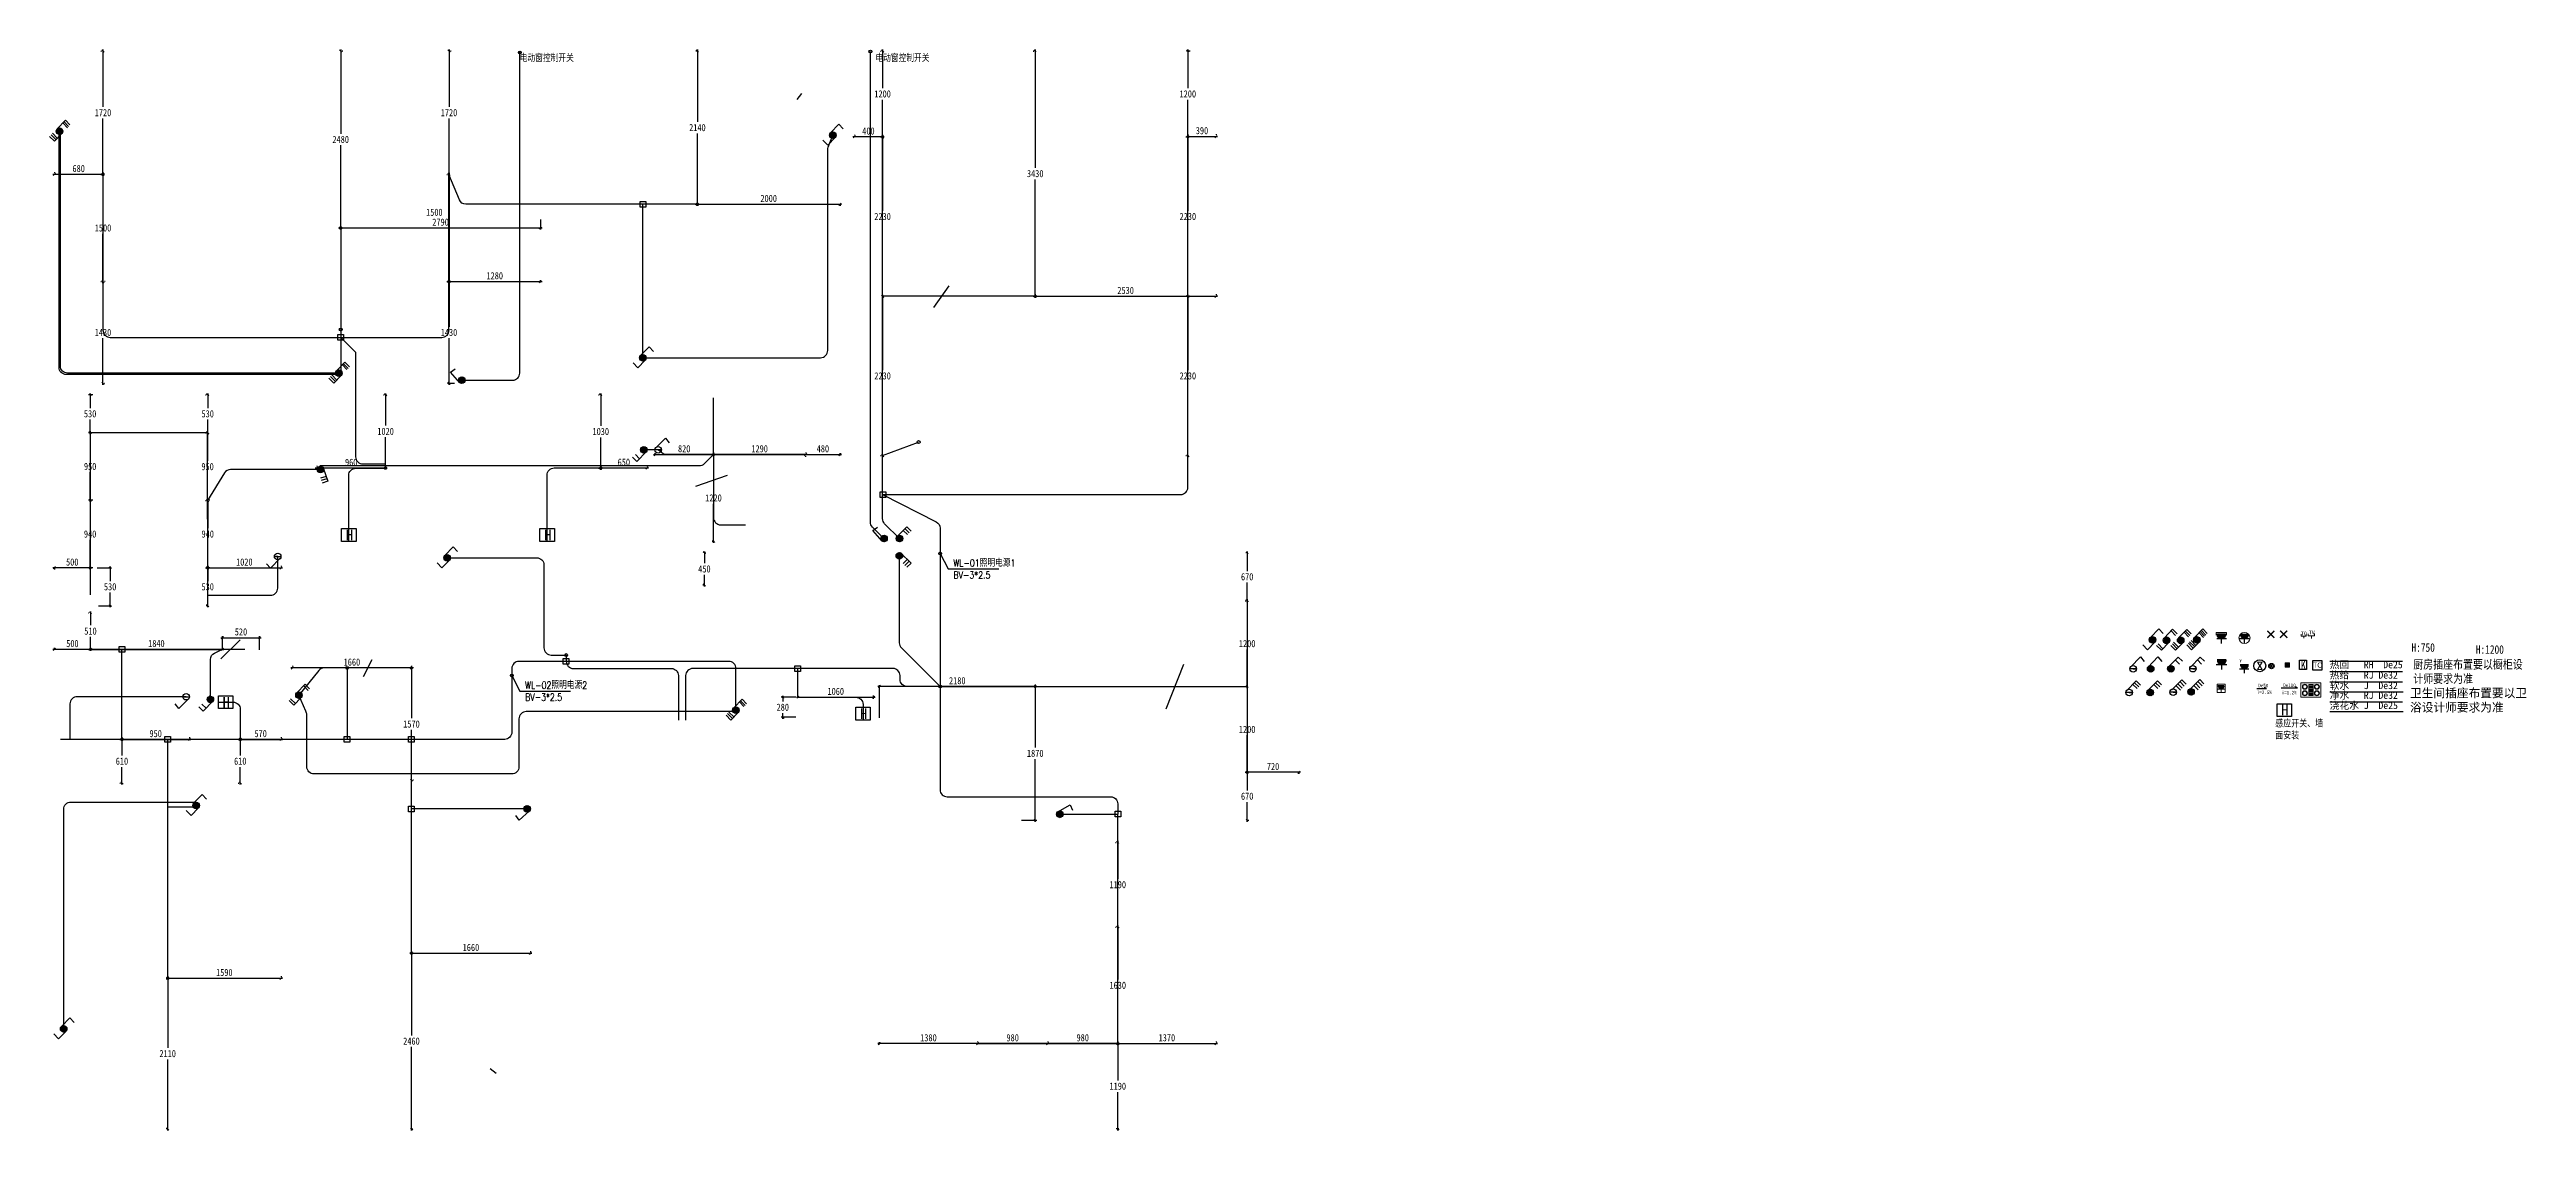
# Model space of a CAD drawing. Header units: millimetres. Extents: x -64529 to 3079702, y -28926 to 77119.
# Drawn here: x 5787 to 40435, y 31272 to 46394 of the extents above; entities that cross this region are included whole.
import ezdxf

# ---------------------------------------------------------------- set-up
doc = ezdxf.new("R2010")
doc.units = ezdxf.units.MM
doc.header["$LTSCALE"] = 10
doc.linetypes.add('ACAD_ISO04W100', pattern=[30.5, 24, -3, 0.5, -3])
doc.layers.get('0').update_dxf_attribs({"color": 255})
doc.layers.get('Defpoints').update_dxf_attribs({"color": 255})
for name, color, linetype, lineweight in [('1弱电插座布置图', 6, 'Continuous', 30), ('1强电插座布置图', 1, 'Continuous', 30), ('1排水布置图', 1, 'Continuous', 30), ('1灯位开关布线图', 1, 'Continuous', 30), ('1灯位开关布置图', 5, 'Continuous', 30), ('1灯具', 2, 'Continuous', 30), ('1空调', 3, 'Continuous', 30), ('1给水布置图', 4, 'Continuous', 30), ('1给水平面布置图', 4, 'Continuous', 13), ('E__电路__弱电插座', 6, 'Continuous', 5), ('E—电路—强电插座尺寸标注', 232, 'Continuous', 0), ('图框', 255, 'Continuous', 0), ('机电', 3, 'Continuous', 0), ('灯具', 52, 'Continuous', 0)]:
    doc.layers.add(name, color=color, linetype=linetype, lineweight=lineweight)
for name, color, linetype in [('2323', 4, 'Continuous'), ('A轴线', 82, 'ACAD_ISO04W100'), ('LAYER2', 8, 'Continuous'), ('图框图层', 7, 'Continuous')]:
    doc.layers.add(name, color=color, linetype=linetype)
doc.styles.add('_THVAC_DIM', font='SIMPLEX', dxfattribs={"width": 0.8, "height": 3.5, "bigfont": 'HZTXT'})
doc.styles.get("Standard").update_dxf_attribs({"font": ''})
doc.styles.add('夏建东', font='', dxfattribs={"width": 0.85})
doc.styles.add('宋', font='')
doc.styles.add('标注', font='', dxfattribs={"height": 60})
doc.styles.get('Standard').set_extended_font_data('SimSun')
doc.styles.get('夏建东').set_extended_font_data('SimSun')
doc.styles.get('宋').set_extended_font_data('FangSong_GB2312')
doc.styles.get('标注').set_extended_font_data('SimSun')
doc.dimstyles.new('g', dxfattribs={"dimtxt": 100, "dimasz": 31, "dimexe": 21, "dimexo": 30, "dimgap": 31, "dimtad": 1, "dimtih": 1, "dimtoh": 1, "dimdec": 0, "dimrnd": 10, "dimdsep": 46, "dimtxsty": '夏建东', "dimblk": 'OBLIQUE', "dimcen": 2.5, "dimdle": 21, "dimclrd": 5, "dimclre": 5, "dimclrt": 5, "dimadec": 0, "dimazin": 0, "dimtfac": 1, "dimtdec": 0, "dimtmove": 2, "dimatfit": 3, "dimldrblk": 'DOT', "dimfxl": 300, "dimlwd": -1, "dimlwe": -1, "dimarcsym": 1})

msp = doc.modelspace()

# ---------------------------------------------------------------- texts
at = {"layer": '1排水布置图', "char_height": 50, "width": 69.646, "attachment_point": 1, "style": '夏建东'}
for s, insert in [('i=2.5%', (36663.5, 37427.3)), ('De50', (36684.5, 37522)), ('i=1.2%', (37012.2, 37423.7)), ('De110', (37033.2, 37526.2))]:
    msp.add_mtext(s, dxfattribs=dict(at, insert=insert))
at = {"layer": '1灯位开关布线图', "linetype": 'Continuous', "lineweight": 30, "char_height": 100, "width": 869.3, "attachment_point": 1, "style": '_THVAC_DIM'}
for insert in [(12365, 46322, 0), (17340, 46322, 0)]:
    msp.add_mtext('电动窗控制开关', dxfattribs=dict(at, insert=insert))
at = {"layer": '1灯位开关布线图', "lineweight": 30, "attachment_point": 1}
for s, width, insert, char_height, style in [('{\\fSimSun|b0|i0|c134|p2;H}', 538.3, (9931.3, 39677.5), 150, '标注'), ('{\\fSimSun|b0|i0|c134|p2;H}', 538.3, (12705.8, 39677.5), 150, '标注'), ('{\\fSimSun|b0|i0|c134|p2;H}', 538.3, (8208.5, 37338.6), 150, '标注'), ('{\\fSimSun|b0|i0|c134|p2;H}', 538.3, (17124.8, 37177.5), 150, '标注'), ('{\\fSimSun|b0|i0|c134|p2;H}', 538.3, (37005.3, 37228.3), 150, '标注'), ('{\\fSimSun|b0|i0|c134|p2;感应开关、墙面安装}', 680.822, (36920.1, 37020.9), 100, '_THVAC_DIM')]:
    msp.add_mtext_dynamic_manual_height_columns(s, width=width, gutter_width=17.5, heights=[0], dxfattribs=dict(at, insert=insert, char_height=char_height, style=style))
at = {"layer": '1灯位开关布线图', "color": 6, "linetype": 'Continuous', "lineweight": 30, "char_height": 100, "width": 1087.404, "attachment_point": 1, "style": '_THVAC_DIM'}
for s, insert in [('WL-01照明电源1 BV-3*2.5', (18431, 39260.8, 0)), ('WL-02照明电源2 BV-3*2.5', (12440.2, 37551.2, 0))]:
    msp.add_mtext(s, dxfattribs=dict(at, insert=insert))
at = {"layer": '1空调', "linetype": 'Continuous', "lineweight": 30, "insert": (37278.6, 37844), "char_height": 120, "attachment_point": 1, "style": '夏建东'}
msp.add_mtext_dynamic_manual_height_columns('K', width=106.214, gutter_width=12.5, heights=[0], dxfattribs=at)
at = {"layer": '1给水平面布置图', "color": 4, "lineweight": 30, "char_height": 100, "attachment_point": 1}
for s, insert in [('{\\C6;热回   RH  De25}', (37683.1, 37838.6)), ('{\\C256;软水 }  J  De32', (37683.1, 37547)), ('{\\C1;热给   RJ De32}', (37683.1, 37692.8)), ('{\\C5;净水   RJ De32}', (37683.1, 37410.5)), ('{\\C3;浇花水 J  De25}', (37683.1, 37268.8))]:
    msp.add_mtext(s, dxfattribs=dict(at, insert=insert))
at = {"layer": 'E—电路—强电插座尺寸标注', "color": 5, "char_height": 120, "attachment_point": 1, "style": '_THVAC_DIM'}
for s, insert in [('{\\fSimSun|b0|i0|c134|p2;H:750}', (38827.1, 38088.6)), ('{\\fSimSun|b0|i0|c134|p2;H:1200}', (39727.4, 38061))]:
    msp.add_mtext_dynamic_manual_height_columns(s, width=405.755, gutter_width=17.5, heights=[0], dxfattribs=dict(at, insert=insert))
at = {"layer": 'E—电路—强电插座尺寸标注', "color": 5, "insert": (38852.2, 37852.1), "char_height": 120, "width": 1647.641, "attachment_point": 1, "style": '夏建东'}
msp.add_mtext('{\\C1;厨房插座布置要以橱柜设计师要求为准}', dxfattribs=at)
at = {"layer": 'E—电路—强电插座尺寸标注', "color": 5, "insert": (38806.3, 37451.2), "char_height": 120, "width": 1681.89, "attachment_point": 1}
msp.add_mtext('{\\fNSimSun|b0|i0|c134|p49;\\C1;卫生间插座布置要以卫浴设计师要求为准}', dxfattribs=at)

# ---------------------------------------------------------------- blocks, each defined once
blk = doc.blocks.new('_Oblique')
at = {"color": 0, "linetype": 'ByBlock', "lineweight": -2}
blk.add_line((-0.5, -0.5), (0.5, 0.5), dxfattribs=at)
blk = doc.blocks.new('*D236')
at = {"layer": '1灯位开关布置图', "color": 5, "transparency": 16777216}
for p, q in [((9860, 46394), (9860, 45217)), ((9890, 46373), (9881, 46373)), ((9860, 43877), (9860, 45055)), ((9830, 43898), (9839, 43898))]:
    blk.add_line(p, q, dxfattribs=at)
at = {"layer": 'Defpoints', "color": 0, "lineweight": 30, "transparency": 16777216}
for p in [(9860, 46373, 0), (9860, 46373), (9860, 43898, 0)]:
    blk.add_point(p, dxfattribs=at)
at = {"layer": '1灯位开关布置图', "color": 5, "transparency": 16777216, "xscale": 31, "yscale": 31, "zscale": 31}
for p, rotation in [((9860, 46373), 90), ((9860, 43898), 270)]:
    blk.add_blockref('_Oblique', p, dxfattribs=dict(at, rotation=rotation))
at = {"layer": '1灯位开关布置图', "color": 5, "transparency": 16777216, "insert": (9860, 45136), "char_height": 100, "attachment_point": 5, "style": '夏建东'}
blk.add_mtext('2480', dxfattribs=at)
blk = doc.blocks.new('_Dot')
at = {"color": 0, "linetype": 'ByBlock', "lineweight": -2}
blk.add_line((-0.5, 0), (-1, 0), dxfattribs=at)
at = {"color": 0, "linetype": 'ByBlock', "const_width": 0.5}
blk.add_lwpolyline([(-0.25, 0, 1), (0.25, 0, 1)], format="xyb", close=True, dxfattribs=at)
blk = doc.blocks.new('*D237')
at = {"layer": '1灯位开关布置图', "color": 5, "transparency": 16777216}
for p, q in [((6556, 44648), (5834, 44648)), ((5855, 44678), (5855, 44669)), ((6535, 44678), (6535, 44669))]:
    blk.add_line(p, q, dxfattribs=at)
at = {"layer": 'Defpoints', "color": 0, "lineweight": 30, "transparency": 16777216}
for p in [(5855, 44648, 0), (5855, 44648), (6535, 44648, 0)]:
    blk.add_point(p, dxfattribs=at)
at = {"layer": '1灯位开关布置图', "color": 5, "transparency": 16777216, "xscale": 31, "yscale": 31, "zscale": 31, "rotation": 180}
blk.add_blockref('_Oblique', (5855, 44648), dxfattribs=at)
at = {"layer": '1灯位开关布置图', "color": 5, "transparency": 16777216, "xscale": 31, "yscale": 31, "zscale": 31}
blk.add_blockref('_Oblique', (6535, 44648), dxfattribs=at)
at = {"layer": '1灯位开关布置图', "color": 5, "transparency": 16777216, "insert": (6195, 44729), "char_height": 100, "attachment_point": 5, "style": '夏建东'}
blk.add_mtext('680', dxfattribs=at)
blk = doc.blocks.new('*D238')
at = {"layer": '1灯位开关布置图', "color": 5, "transparency": 16777216}
for p, q in [((6505, 46373), (6514, 46373)), ((6535, 46394), (6535, 45592)), ((6535, 44627), (6535, 45430)), ((6505, 44648), (6514, 44648))]:
    blk.add_line(p, q, dxfattribs=at)
at = {"layer": 'Defpoints', "color": 0, "lineweight": 30, "transparency": 16777216}
for p in [(6535, 46373, 0), (6535, 46373), (6535, 44648, 0)]:
    blk.add_point(p, dxfattribs=at)
at = {"layer": '1灯位开关布置图', "color": 5, "transparency": 16777216, "xscale": 31, "yscale": 31, "zscale": 31}
for p, rotation in [((6535, 46373), 90), ((6535, 44648), 270)]:
    blk.add_blockref('_Oblique', p, dxfattribs=dict(at, rotation=rotation))
at = {"layer": '1灯位开关布置图', "color": 5, "transparency": 16777216, "insert": (6535, 45511), "char_height": 100, "attachment_point": 5, "style": '夏建东'}
blk.add_mtext('1720', dxfattribs=at)
blk = doc.blocks.new('*D239')
at = {"layer": '1灯位开关布置图', "color": 5, "transparency": 16777216}
for p, q in [((6505, 44648), (6514, 44648)), ((6535, 44669), (6535, 43979)), ((6535, 43127), (6535, 43817)), ((6505, 43148), (6514, 43148))]:
    blk.add_line(p, q, dxfattribs=at)
at = {"layer": 'Defpoints', "color": 0, "lineweight": 30, "transparency": 16777216}
for p in [(6535, 44648, 0), (6535, 43148, 0), (6535, 43148)]:
    blk.add_point(p, dxfattribs=at)
at = {"layer": '1灯位开关布置图', "color": 5, "transparency": 16777216, "xscale": 31, "yscale": 31, "zscale": 31}
for p, rotation in [((6535, 44648), 90), ((6535, 43148), 270)]:
    blk.add_blockref('_Oblique', p, dxfattribs=dict(at, rotation=rotation))
at = {"layer": '1灯位开关布置图', "color": 5, "transparency": 16777216, "insert": (6535, 43898), "char_height": 100, "attachment_point": 5, "style": '夏建东'}
blk.add_mtext('1500', dxfattribs=at)
blk = doc.blocks.new('*D240')
at = {"layer": '1灯位开关布置图', "color": 5, "transparency": 16777216}
for p, q in [((6535, 43169), (6535, 42517)), ((6565, 43148), (6556, 43148)), ((6535, 41702), (6535, 42355)), ((6560, 41723), (6556, 41723))]:
    blk.add_line(p, q, dxfattribs=at)
at = {"layer": 'Defpoints', "color": 0, "lineweight": 30, "transparency": 16777216}
for p in [(6535, 43148, 0), (6530, 41723, 0), (6535, 41723)]:
    blk.add_point(p, dxfattribs=at)
at = {"layer": '1灯位开关布置图', "color": 5, "transparency": 16777216, "xscale": 31, "yscale": 31, "zscale": 31}
for p, rotation in [((6535, 43148), 90), ((6535, 41723), 270)]:
    blk.add_blockref('_Oblique', p, dxfattribs=dict(at, rotation=rotation))
at = {"layer": '1灯位开关布置图', "color": 5, "transparency": 16777216, "insert": (6535, 42436), "char_height": 100, "attachment_point": 5, "style": '夏建东'}
blk.add_mtext('1430', dxfattribs=at)
blk = doc.blocks.new('*D241')
at = {"layer": '1灯位开关布置图', "color": 5, "transparency": 16777216}
for p, q in [((11375, 46394), (11375, 45592)), ((11405, 46373), (11396, 46373)), ((11375, 44627), (11375, 45430)), ((11345, 44648), (11354, 44648))]:
    blk.add_line(p, q, dxfattribs=at)
at = {"layer": 'Defpoints', "color": 0, "lineweight": 30, "transparency": 16777216}
for p in [(11375, 46373, 0), (11375, 46373), (11375, 44648, 0)]:
    blk.add_point(p, dxfattribs=at)
at = {"layer": '1灯位开关布置图', "color": 5, "transparency": 16777216, "xscale": 31, "yscale": 31, "zscale": 31}
for p, rotation in [((11375, 46373), 90), ((11375, 44648), 270)]:
    blk.add_blockref('_Oblique', p, dxfattribs=dict(at, rotation=rotation))
at = {"layer": '1灯位开关布置图', "color": 5, "transparency": 16777216, "insert": (11375, 45511), "char_height": 100, "attachment_point": 5, "style": '夏建东'}
blk.add_mtext('1720', dxfattribs=at)
blk = doc.blocks.new('*D242')
at = {"layer": '1灯位开关布置图', "color": 5, "transparency": 16777216}
for p, q in [((11345, 44648), (11354, 44648)), ((11375, 44669), (11375, 43127)), ((11345, 43148), (11354, 43148))]:
    blk.add_line(p, q, dxfattribs=at)
at = {"layer": 'Defpoints', "color": 0, "lineweight": 30, "transparency": 16777216}
for p in [(11375, 44648, 0), (11375, 43148, 0), (11375, 43148)]:
    blk.add_point(p, dxfattribs=at)
at = {"layer": '1灯位开关布置图', "color": 5, "transparency": 16777216, "xscale": 31, "yscale": 31, "zscale": 31}
for p, rotation in [((11375, 44648), 90), ((11375, 43148), 270)]:
    blk.add_blockref('_Oblique', p, dxfattribs=dict(at, rotation=rotation))
at = {"layer": '1灯位开关布置图', "color": 5, "transparency": 16777216, "insert": (11170, 44117), "char_height": 100, "attachment_point": 5, "style": '夏建东'}
blk.add_mtext('1500', dxfattribs=at)
blk = doc.blocks.new('*D243')
at = {"layer": '1灯位开关布置图', "color": 5, "transparency": 16777216}
for p, q in [((11345, 43148), (11354, 43148)), ((11375, 43169), (11375, 42517)), ((11375, 41702), (11375, 42355)), ((11453, 41723), (11354, 41723))]:
    blk.add_line(p, q, dxfattribs=at)
at = {"layer": 'Defpoints', "color": 0, "lineweight": 30, "transparency": 16777216}
for p in [(11375, 43148, 0), (11375, 41723), (11483, 41723, 0)]:
    blk.add_point(p, dxfattribs=at)
at = {"layer": '1灯位开关布置图', "color": 5, "transparency": 16777216, "xscale": 31, "yscale": 31, "zscale": 31}
for p, rotation in [((11375, 43148), 90), ((11375, 41723), 270)]:
    blk.add_blockref('_Oblique', p, dxfattribs=dict(at, rotation=rotation))
at = {"layer": '1灯位开关布置图', "color": 5, "transparency": 16777216, "insert": (11375, 42436), "char_height": 100, "attachment_point": 5, "style": '夏建东'}
blk.add_mtext('1430', dxfattribs=at)
blk = doc.blocks.new('*D244')
at = {"layer": '1灯位开关布置图', "color": 5, "transparency": 16777216}
for p, q in [((14850, 46373), (14829, 46373)), ((14850, 46394), (14850, 45383)), ((14850, 44209), (14850, 45221)), ((14820, 44230), (14829, 44230))]:
    blk.add_line(p, q, dxfattribs=at)
at = {"layer": 'Defpoints', "color": 0, "lineweight": 30, "transparency": 16777216}
for p in [(14850, 46373), (14880, 46373, 0), (14850, 44230, 0)]:
    blk.add_point(p, dxfattribs=at)
at = {"layer": '1灯位开关布置图', "color": 5, "transparency": 16777216, "xscale": 31, "yscale": 31, "zscale": 31}
for p, rotation in [((14850, 46373), 90), ((14850, 44230), 270)]:
    blk.add_blockref('_Oblique', p, dxfattribs=dict(at, rotation=rotation))
at = {"layer": '1灯位开关布置图', "color": 5, "transparency": 16777216, "insert": (14850, 45302), "char_height": 100, "attachment_point": 5, "style": '夏建东'}
blk.add_mtext('2140', dxfattribs=at)
blk = doc.blocks.new('*D245')
at = {"layer": '1灯位开关布置图', "color": 5, "transparency": 16777216}
for p, q in [((10488, 41584), (10488, 41133)), ((10460, 41563), (10467, 41563)), ((10488, 40519), (10488, 40971)), ((10458, 40540), (10467, 40540))]:
    blk.add_line(p, q, dxfattribs=at)
at = {"layer": 'Defpoints', "color": 0, "lineweight": 30, "transparency": 16777216}
for p in [(10488, 41563), (10490, 41563, 0), (10488, 40540, 0)]:
    blk.add_point(p, dxfattribs=at)
at = {"layer": '1灯位开关布置图', "color": 5, "transparency": 16777216, "xscale": 31, "yscale": 31, "zscale": 31}
for p, rotation in [((10488, 41563), 90), ((10488, 40540), 270)]:
    blk.add_blockref('_Oblique', p, dxfattribs=dict(at, rotation=rotation))
at = {"layer": '1灯位开关布置图', "color": 5, "transparency": 16777216, "insert": (10488, 41052), "char_height": 100, "attachment_point": 5, "style": '夏建东'}
blk.add_mtext('1020', dxfattribs=at)
blk = doc.blocks.new('*D246')
at = {"layer": '1灯位开关布置图', "color": 5, "transparency": 16777216}
for p, q in [((10511, 40538), (9504, 40538)), ((9525, 40568), (9525, 40559)), ((10490, 40568), (10490, 40559))]:
    blk.add_line(p, q, dxfattribs=at)
at = {"layer": 'Defpoints', "color": 0, "lineweight": 30, "transparency": 16777216}
for p in [(9525, 40538, 0), (9525, 40538), (10490, 40538, 0)]:
    blk.add_point(p, dxfattribs=at)
at = {"layer": '1灯位开关布置图', "color": 5, "transparency": 16777216, "xscale": 31, "yscale": 31, "zscale": 31, "rotation": 180}
blk.add_blockref('_Oblique', (9525, 40538), dxfattribs=at)
at = {"layer": '1灯位开关布置图', "color": 5, "transparency": 16777216, "xscale": 31, "yscale": 31, "zscale": 31}
blk.add_blockref('_Oblique', (10490, 40538), dxfattribs=at)
at = {"layer": '1灯位开关布置图', "color": 5, "transparency": 16777216, "insert": (10007, 40619), "char_height": 100, "attachment_point": 5, "style": '夏建东'}
blk.add_mtext('960', dxfattribs=at)
blk = doc.blocks.new('*D247')
at = {"layer": '1灯位开关布置图', "color": 5, "transparency": 16777216}
for p, q in [((13498, 41584), (13498, 41131)), ((13468, 41563), (13477, 41563)), ((13498, 40516), (13498, 40969)), ((13468, 40537), (13477, 40537))]:
    blk.add_line(p, q, dxfattribs=at)
at = {"layer": 'Defpoints', "color": 0, "lineweight": 30, "transparency": 16777216}
for p in [(13498, 41563, 0), (13498, 41563), (13498, 40537, 0)]:
    blk.add_point(p, dxfattribs=at)
at = {"layer": '1灯位开关布置图', "color": 5, "transparency": 16777216, "xscale": 31, "yscale": 31, "zscale": 31}
for p, rotation in [((13498, 41563), 90), ((13498, 40537), 270)]:
    blk.add_blockref('_Oblique', p, dxfattribs=dict(at, rotation=rotation))
at = {"layer": '1灯位开关布置图', "color": 5, "transparency": 16777216, "insert": (13498, 41050), "char_height": 100, "attachment_point": 5, "style": '夏建东'}
blk.add_mtext('1030', dxfattribs=at)
blk = doc.blocks.new('*D248')
at = {"layer": '1灯位开关布置图', "color": 5, "transparency": 16777216}
for p, q in [((13477, 40540), (14166, 40540)), ((13498, 40570), (13498, 40561)), ((14145, 40570), (14145, 40561))]:
    blk.add_line(p, q, dxfattribs=at)
at = {"layer": 'Defpoints', "color": 0, "lineweight": 30, "transparency": 16777216}
for p in [(13498, 40540, 0), (14145, 40540, 0), (14145, 40540)]:
    blk.add_point(p, dxfattribs=at)
at = {"layer": '1灯位开关布置图', "color": 5, "transparency": 16777216, "xscale": 31, "yscale": 31, "zscale": 31, "rotation": 180}
blk.add_blockref('_Oblique', (13498, 40540), dxfattribs=at)
at = {"layer": '1灯位开关布置图', "color": 5, "transparency": 16777216, "xscale": 31, "yscale": 31, "zscale": 31}
blk.add_blockref('_Oblique', (14145, 40540), dxfattribs=at)
at = {"layer": '1灯位开关布置图', "color": 5, "transparency": 16777216, "insert": (13821, 40621), "char_height": 100, "attachment_point": 5, "style": '夏建东'}
blk.add_mtext('650', dxfattribs=at)
blk = doc.blocks.new('*D249')
at = {"layer": '1灯位开关布置图', "color": 5, "transparency": 16777216}
for p, q in [((14234, 40728), (15096, 40728)), ((14255, 40743), (14255, 40749)), ((15075, 40758), (15075, 40749))]:
    blk.add_line(p, q, dxfattribs=at)
at = {"layer": 'Defpoints', "color": 0, "lineweight": 30, "transparency": 16777216}
for p in [(14255, 40713, 0), (15075, 40728, 0), (15075, 40728)]:
    blk.add_point(p, dxfattribs=at)
at = {"layer": '1灯位开关布置图', "color": 5, "transparency": 16777216, "xscale": 31, "yscale": 31, "zscale": 31, "rotation": 180}
blk.add_blockref('_Oblique', (14255, 40728), dxfattribs=at)
at = {"layer": '1灯位开关布置图', "color": 5, "transparency": 16777216, "xscale": 31, "yscale": 31, "zscale": 31}
blk.add_blockref('_Oblique', (15075, 40728), dxfattribs=at)
at = {"layer": '1灯位开关布置图', "color": 5, "transparency": 16777216, "insert": (14665, 40809), "char_height": 100, "attachment_point": 5, "style": '夏建东'}
blk.add_mtext('820', dxfattribs=at)
blk = doc.blocks.new('*D250')
at = {"layer": '1灯位开关布置图', "color": 5, "transparency": 16777216}
for p, q in [((15054, 40728), (16386, 40728)), ((15075, 40758), (15075, 40749)), ((16365, 40698), (16365, 40707))]:
    blk.add_line(p, q, dxfattribs=at)
at = {"layer": 'Defpoints', "color": 0, "lineweight": 30, "transparency": 16777216}
for p in [(15075, 40728, 0), (16365, 40728, 0), (16365, 40728)]:
    blk.add_point(p, dxfattribs=at)
at = {"layer": '1灯位开关布置图', "color": 5, "transparency": 16777216, "xscale": 31, "yscale": 31, "zscale": 31, "rotation": 180}
blk.add_blockref('_Oblique', (15075, 40728), dxfattribs=at)
at = {"layer": '1灯位开关布置图', "color": 5, "transparency": 16777216, "xscale": 31, "yscale": 31, "zscale": 31}
blk.add_blockref('_Oblique', (16365, 40728), dxfattribs=at)
at = {"layer": '1灯位开关布置图', "color": 5, "transparency": 16777216, "insert": (15720, 40809), "char_height": 100, "attachment_point": 5, "style": '夏建东'}
blk.add_mtext('1290', dxfattribs=at)
blk = doc.blocks.new('*D251')
at = {"layer": '1灯位开关布置图', "color": 5, "transparency": 16777216}
for p, q in [((16344, 40728), (16866, 40728)), ((16365, 40758), (16365, 40749)), ((16845, 40716), (16845, 40749))]:
    blk.add_line(p, q, dxfattribs=at)
at = {"layer": 'Defpoints', "color": 0, "lineweight": 30, "transparency": 16777216}
for p in [(16365, 40728, 0), (16845, 40728), (16845, 40686, 0)]:
    blk.add_point(p, dxfattribs=at)
at = {"layer": '1灯位开关布置图', "color": 5, "transparency": 16777216, "xscale": 31, "yscale": 31, "zscale": 31, "rotation": 180}
blk.add_blockref('_Oblique', (16365, 40728), dxfattribs=at)
at = {"layer": '1灯位开关布置图', "color": 5, "transparency": 16777216, "xscale": 31, "yscale": 31, "zscale": 31}
blk.add_blockref('_Oblique', (16845, 40728), dxfattribs=at)
at = {"layer": '1灯位开关布置图', "color": 5, "transparency": 16777216, "insert": (16605, 40809), "char_height": 100, "attachment_point": 5, "style": '夏建东'}
blk.add_mtext('480', dxfattribs=at)
blk = doc.blocks.new('*D227')
at = {"layer": '1灯位开关布置图', "color": 5, "transparency": 16777216}
for p, q in [((6355, 41584), (6355, 41379)), ((6392, 41563), (6334, 41563)), ((6392, 41033), (6334, 41033)), ((6355, 41012), (6355, 41217))]:
    blk.add_line(p, q, dxfattribs=at)
at = {"layer": 'Defpoints', "color": 0, "lineweight": 30, "transparency": 16777216}
for p in [(6355, 41563), (6422, 41563, 0), (6422, 41033, 0)]:
    blk.add_point(p, dxfattribs=at)
at = {"layer": '1灯位开关布置图', "color": 5, "transparency": 16777216, "xscale": 31, "yscale": 31, "zscale": 31}
for p, rotation in [((6355, 41563), 90), ((6355, 41033), 270)]:
    blk.add_blockref('_Oblique', p, dxfattribs=dict(at, rotation=rotation))
at = {"layer": '1灯位开关布置图', "color": 5, "transparency": 16777216, "insert": (6355, 41298), "char_height": 100, "attachment_point": 5, "style": '夏建东'}
blk.add_mtext('530', dxfattribs=at)
blk = doc.blocks.new('*D228')
at = {"layer": '1灯位开关布置图', "color": 5, "transparency": 16777216}
for p, q in [((6392, 41033), (6334, 41033)), ((6355, 41054), (6355, 40642)), ((6355, 40067), (6355, 40480)), ((6392, 40088), (6334, 40088))]:
    blk.add_line(p, q, dxfattribs=at)
at = {"layer": 'Defpoints', "color": 0, "lineweight": 30, "transparency": 16777216}
for p in [(6422, 41033, 0), (6355, 40088), (6422, 40088, 0)]:
    blk.add_point(p, dxfattribs=at)
at = {"layer": '1灯位开关布置图', "color": 5, "transparency": 16777216, "xscale": 31, "yscale": 31, "zscale": 31}
for p, rotation in [((6355, 41033), 90), ((6355, 40088), 270)]:
    blk.add_blockref('_Oblique', p, dxfattribs=dict(at, rotation=rotation))
at = {"layer": '1灯位开关布置图', "color": 5, "transparency": 16777216, "insert": (6355, 40561), "char_height": 100, "attachment_point": 5, "style": '夏建东'}
blk.add_mtext('950', dxfattribs=at)
blk = doc.blocks.new('*D229')
at = {"layer": '1灯位开关布置图', "color": 5, "transparency": 16777216}
for p, q in [((6392, 40088), (6334, 40088)), ((6355, 40109), (6355, 39697)), ((6355, 39122), (6355, 39535)), ((6392, 39143), (6334, 39143))]:
    blk.add_line(p, q, dxfattribs=at)
at = {"layer": 'Defpoints', "color": 0, "lineweight": 30, "transparency": 16777216}
for p in [(6422, 40088, 0), (6355, 39143), (6422, 39143, 0)]:
    blk.add_point(p, dxfattribs=at)
at = {"layer": '1灯位开关布置图', "color": 5, "transparency": 16777216, "xscale": 31, "yscale": 31, "zscale": 31}
for p, rotation in [((6355, 40088), 90), ((6355, 39143), 270)]:
    blk.add_blockref('_Oblique', p, dxfattribs=dict(at, rotation=rotation))
at = {"layer": '1灯位开关布置图', "color": 5, "transparency": 16777216, "insert": (6355, 39616), "char_height": 100, "attachment_point": 5, "style": '夏建东'}
blk.add_mtext('940', dxfattribs=at)
blk = doc.blocks.new('*D230')
at = {"layer": '1灯位开关布置图', "color": 5, "transparency": 16777216}
for p, q in [((6635, 39164), (6635, 38959)), ((6452, 39143), (6656, 39143)), ((6471, 38613), (6656, 38613)), ((6635, 38592), (6635, 38797))]:
    blk.add_line(p, q, dxfattribs=at)
at = {"layer": 'Defpoints', "color": 0, "lineweight": 30, "transparency": 16777216}
for p in [(6422, 39143, 0), (6441, 38613, 0), (6635, 38613)]:
    blk.add_point(p, dxfattribs=at)
at = {"layer": '1灯位开关布置图', "color": 5, "transparency": 16777216, "xscale": 31, "yscale": 31, "zscale": 31}
for p, rotation in [((6635, 39143), 90), ((6635, 38613), 270)]:
    blk.add_blockref('_Oblique', p, dxfattribs=dict(at, rotation=rotation))
at = {"layer": '1灯位开关布置图', "color": 5, "transparency": 16777216, "insert": (6635, 38878), "char_height": 100, "attachment_point": 5, "style": '夏建东'}
blk.add_mtext('530', dxfattribs=at)
blk = doc.blocks.new('*D252')
at = {"layer": '1灯位开关布置图', "color": 5, "transparency": 16777216}
for p, q in [((8000, 41584), (8000, 41379)), ((7970, 41563), (7979, 41563)), ((7970, 41033), (7979, 41033)), ((8000, 41012), (8000, 41217))]:
    blk.add_line(p, q, dxfattribs=at)
at = {"layer": 'Defpoints', "color": 0, "lineweight": 30, "transparency": 16777216}
for p in [(8000, 41563, 0), (8000, 41563), (8000, 41033, 0)]:
    blk.add_point(p, dxfattribs=at)
at = {"layer": '1灯位开关布置图', "color": 5, "transparency": 16777216, "xscale": 31, "yscale": 31, "zscale": 31}
for p, rotation in [((8000, 41563), 90), ((8000, 41033), 270)]:
    blk.add_blockref('_Oblique', p, dxfattribs=dict(at, rotation=rotation))
at = {"layer": '1灯位开关布置图', "color": 5, "transparency": 16777216, "insert": (8000, 41298), "char_height": 100, "attachment_point": 5, "style": '夏建东'}
blk.add_mtext('530', dxfattribs=at)
blk = doc.blocks.new('*D231')
at = {"layer": '1灯位开关布置图', "color": 5, "transparency": 16777216}
for p, q in [((7970, 41031), (7977, 41031)), ((7998, 41052), (7998, 40640)), ((7998, 40065), (7998, 40478)), ((7968, 40086), (7977, 40086))]:
    blk.add_line(p, q, dxfattribs=at)
at = {"layer": 'Defpoints', "color": 0, "lineweight": 30, "transparency": 16777216}
for p in [(8000, 41031, 0), (7998, 40086, 0), (7998, 40086)]:
    blk.add_point(p, dxfattribs=at)
at = {"layer": '1灯位开关布置图', "color": 5, "transparency": 16777216, "xscale": 31, "yscale": 31, "zscale": 31}
for p, rotation in [((7998, 41031), 90), ((7998, 40086), 270)]:
    blk.add_blockref('_Oblique', p, dxfattribs=dict(at, rotation=rotation))
at = {"layer": '1灯位开关布置图', "color": 5, "transparency": 16777216, "insert": (7998, 40559), "char_height": 100, "attachment_point": 5, "style": '夏建东'}
blk.add_mtext('950', dxfattribs=at)
blk = doc.blocks.new('*D253')
at = {"layer": '1灯位开关布置图', "color": 5, "transparency": 16777216}
for p, q in [((8000, 40109), (8000, 39697)), ((8028, 40088), (8021, 40088)), ((8000, 39122), (8000, 39535)), ((7970, 39143), (7979, 39143))]:
    blk.add_line(p, q, dxfattribs=at)
at = {"layer": 'Defpoints', "color": 0, "lineweight": 30, "transparency": 16777216}
for p in [(7998, 40088, 0), (8000, 39143, 0), (8000, 39143)]:
    blk.add_point(p, dxfattribs=at)
at = {"layer": '1灯位开关布置图', "color": 5, "transparency": 16777216, "xscale": 31, "yscale": 31, "zscale": 31}
for p, rotation in [((8000, 40088), 90), ((8000, 39143), 270)]:
    blk.add_blockref('_Oblique', p, dxfattribs=dict(at, rotation=rotation))
at = {"layer": '1灯位开关布置图', "color": 5, "transparency": 16777216, "insert": (8000, 39616), "char_height": 100, "attachment_point": 5, "style": '夏建东'}
blk.add_mtext('940', dxfattribs=at)
blk = doc.blocks.new('*D254')
at = {"layer": '1灯位开关布置图', "color": 5, "transparency": 16777216}
for p, q in [((8000, 39164), (8000, 38959)), ((8030, 39143), (8021, 39143)), ((7998, 38613), (7979, 38613)), ((8000, 38592), (8000, 38797))]:
    blk.add_line(p, q, dxfattribs=at)
at = {"layer": 'Defpoints', "color": 0, "lineweight": 30, "transparency": 16777216}
for p in [(8000, 39143, 0), (8000, 38613), (8028, 38613, 0)]:
    blk.add_point(p, dxfattribs=at)
at = {"layer": '1灯位开关布置图', "color": 5, "transparency": 16777216, "xscale": 31, "yscale": 31, "zscale": 31}
for p, rotation in [((8000, 39143), 90), ((8000, 38613), 270)]:
    blk.add_blockref('_Oblique', p, dxfattribs=dict(at, rotation=rotation))
at = {"layer": '1灯位开关布置图', "color": 5, "transparency": 16777216, "insert": (8000, 38878), "char_height": 100, "attachment_point": 5, "style": '夏建东'}
blk.add_mtext('530', dxfattribs=at)
blk = doc.blocks.new('*D255')
at = {"layer": '1灯位开关布置图', "color": 5, "transparency": 16777216}
for p, q in [((8000, 39173), (8000, 39164)), ((9025, 39173), (9025, 39164)), ((7979, 39143), (9046, 39143))]:
    blk.add_line(p, q, dxfattribs=at)
at = {"layer": 'Defpoints', "color": 0, "lineweight": 30, "transparency": 16777216}
for p in [(8000, 39143, 0), (9025, 39143, 0), (9025, 39143)]:
    blk.add_point(p, dxfattribs=at)
at = {"layer": '1灯位开关布置图', "color": 5, "transparency": 16777216, "xscale": 31, "yscale": 31, "zscale": 31, "rotation": 180}
blk.add_blockref('_Oblique', (8000, 39143), dxfattribs=at)
at = {"layer": '1灯位开关布置图', "color": 5, "transparency": 16777216, "xscale": 31, "yscale": 31, "zscale": 31}
blk.add_blockref('_Oblique', (9025, 39143), dxfattribs=at)
at = {"layer": '1灯位开关布置图', "color": 5, "transparency": 16777216, "insert": (8512, 39224), "char_height": 100, "attachment_point": 5, "style": '夏建东'}
blk.add_mtext('1020', dxfattribs=at)
blk = doc.blocks.new('*D232')
at = {"layer": '1灯位开关布置图', "color": 5, "transparency": 16777216}
for p, q in [((6381, 38003), (5834, 38003)), ((5855, 37994), (5855, 38024)), ((6360, 37994), (6360, 38024))]:
    blk.add_line(p, q, dxfattribs=at)
at = {"layer": 'Defpoints', "color": 0, "lineweight": 30, "transparency": 16777216}
for p in [(5855, 38003), (5855, 37964, 0), (6360, 37964, 0)]:
    blk.add_point(p, dxfattribs=at)
at = {"layer": '1灯位开关布置图', "color": 5, "transparency": 16777216, "xscale": 31, "yscale": 31, "zscale": 31, "rotation": 180}
blk.add_blockref('_Oblique', (5855, 38003), dxfattribs=at)
at = {"layer": '1灯位开关布置图', "color": 5, "transparency": 16777216, "xscale": 31, "yscale": 31, "zscale": 31}
blk.add_blockref('_Oblique', (6360, 38003), dxfattribs=at)
at = {"layer": '1灯位开关布置图', "color": 5, "transparency": 16777216, "insert": (6107, 38084), "char_height": 100, "attachment_point": 5, "style": '夏建东'}
blk.add_mtext('500', dxfattribs=at)
blk = doc.blocks.new('*D233')
at = {"layer": '1灯位开关布置图', "color": 5, "transparency": 16777216}
for p, q in [((6339, 38003), (8226, 38003)), ((6360, 37994), (6360, 38024)), ((8205, 37994), (8205, 38024))]:
    blk.add_line(p, q, dxfattribs=at)
at = {"layer": 'Defpoints', "color": 0, "lineweight": 30, "transparency": 16777216}
for p in [(6360, 37964, 0), (8205, 38003), (8205, 37964, 0)]:
    blk.add_point(p, dxfattribs=at)
at = {"layer": '1灯位开关布置图', "color": 5, "transparency": 16777216, "xscale": 31, "yscale": 31, "zscale": 31, "rotation": 180}
blk.add_blockref('_Oblique', (6360, 38003), dxfattribs=at)
at = {"layer": '1灯位开关布置图', "color": 5, "transparency": 16777216, "xscale": 31, "yscale": 31, "zscale": 31}
blk.add_blockref('_Oblique', (8205, 38003), dxfattribs=at)
at = {"layer": '1灯位开关布置图', "color": 5, "transparency": 16777216, "insert": (7282, 38084), "char_height": 100, "attachment_point": 5, "style": '夏建东'}
blk.add_mtext('1840', dxfattribs=at)
blk = doc.blocks.new('*D234')
at = {"layer": '1灯位开关布置图', "color": 5, "transparency": 16777216}
for p, q in [((8184, 38166), (8746, 38166)), ((8205, 37994), (8205, 38187)), ((8725, 37994), (8725, 38187))]:
    blk.add_line(p, q, dxfattribs=at)
at = {"layer": 'Defpoints', "color": 0, "lineweight": 30, "transparency": 16777216}
for p in [(8725, 38166), (8205, 37964, 0), (8725, 37964, 0)]:
    blk.add_point(p, dxfattribs=at)
at = {"layer": '1灯位开关布置图', "color": 5, "transparency": 16777216, "xscale": 31, "yscale": 31, "zscale": 31, "rotation": 180}
blk.add_blockref('_Oblique', (8205, 38166), dxfattribs=at)
at = {"layer": '1灯位开关布置图', "color": 5, "transparency": 16777216, "xscale": 31, "yscale": 31, "zscale": 31}
blk.add_blockref('_Oblique', (8725, 38166), dxfattribs=at)
at = {"layer": '1灯位开关布置图', "color": 5, "transparency": 16777216, "insert": (8465, 38247), "char_height": 100, "attachment_point": 5, "style": '夏建东'}
blk.add_mtext('520', dxfattribs=at)
blk = doc.blocks.new('*D256')
at = {"layer": '1灯位开关布置图', "color": 5, "transparency": 16777216}
for p, q in [((6330, 38513), (6339, 38513)), ((6360, 38534), (6360, 38339)), ((6360, 37982), (6360, 38177)), ((6330, 38003), (6339, 38003))]:
    blk.add_line(p, q, dxfattribs=at)
at = {"layer": 'Defpoints', "color": 0, "lineweight": 30, "transparency": 16777216}
for p in [(6360, 38513, 0), (6360, 38513), (6360, 38003, 0)]:
    blk.add_point(p, dxfattribs=at)
at = {"layer": '1灯位开关布置图', "color": 5, "transparency": 16777216, "xscale": 31, "yscale": 31, "zscale": 31}
for p, rotation in [((6360, 38513), 90), ((6360, 38003), 270)]:
    blk.add_blockref('_Oblique', p, dxfattribs=dict(at, rotation=rotation))
at = {"layer": '1灯位开关布置图', "color": 5, "transparency": 16777216, "insert": (6360, 38258), "char_height": 100, "attachment_point": 5, "style": '夏建东'}
blk.add_mtext('510', dxfattribs=at)
blk = doc.blocks.new('*D257')
at = {"layer": '1灯位开关布置图', "color": 5, "transparency": 16777216}
for p, q in [((6779, 36743), (7766, 36743)), ((6800, 36773), (6800, 36764)), ((7745, 36773), (7745, 36764))]:
    blk.add_line(p, q, dxfattribs=at)
at = {"layer": 'Defpoints', "color": 0, "lineweight": 30, "transparency": 16777216}
for p in [(6800, 36743, 0), (7745, 36743, 0), (7745, 36743)]:
    blk.add_point(p, dxfattribs=at)
at = {"layer": '1灯位开关布置图', "color": 5, "transparency": 16777216, "xscale": 31, "yscale": 31, "zscale": 31, "rotation": 180}
blk.add_blockref('_Oblique', (6800, 36743), dxfattribs=at)
at = {"layer": '1灯位开关布置图', "color": 5, "transparency": 16777216, "xscale": 31, "yscale": 31, "zscale": 31}
blk.add_blockref('_Oblique', (7745, 36743), dxfattribs=at)
at = {"layer": '1灯位开关布置图', "color": 5, "transparency": 16777216, "insert": (7272, 36824), "char_height": 100, "attachment_point": 5, "style": '夏建东'}
blk.add_mtext('950', dxfattribs=at)
blk = doc.blocks.new('*D258')
at = {"layer": '1灯位开关布置图', "color": 5, "transparency": 16777216}
for p, q in [((6770, 36743), (6779, 36743)), ((6800, 36764), (6800, 36519)), ((6770, 36133), (6779, 36133)), ((6800, 36112), (6800, 36357))]:
    blk.add_line(p, q, dxfattribs=at)
at = {"layer": 'Defpoints', "color": 0, "lineweight": 30, "transparency": 16777216}
for p in [(6800, 36743, 0), (6800, 36133, 0), (6800, 36133)]:
    blk.add_point(p, dxfattribs=at)
at = {"layer": '1灯位开关布置图', "color": 5, "transparency": 16777216, "xscale": 31, "yscale": 31, "zscale": 31}
for p, rotation in [((6800, 36743), 90), ((6800, 36133), 270)]:
    blk.add_blockref('_Oblique', p, dxfattribs=dict(at, rotation=rotation))
at = {"layer": '1灯位开关布置图', "color": 5, "transparency": 16777216, "insert": (6800, 36438), "char_height": 100, "attachment_point": 5, "style": '夏建东'}
blk.add_mtext('610', dxfattribs=at)
blk = doc.blocks.new('*D259')
at = {"layer": '1灯位开关布置图', "color": 5, "transparency": 16777216}
for p, q in [((8434, 36743), (9046, 36743)), ((8455, 36773), (8455, 36764)), ((9025, 36773), (9025, 36764))]:
    blk.add_line(p, q, dxfattribs=at)
at = {"layer": 'Defpoints', "color": 0, "lineweight": 30, "transparency": 16777216}
for p in [(8455, 36743, 0), (9025, 36743, 0), (9025, 36743)]:
    blk.add_point(p, dxfattribs=at)
at = {"layer": '1灯位开关布置图', "color": 5, "transparency": 16777216, "xscale": 31, "yscale": 31, "zscale": 31, "rotation": 180}
blk.add_blockref('_Oblique', (8455, 36743), dxfattribs=at)
at = {"layer": '1灯位开关布置图', "color": 5, "transparency": 16777216, "xscale": 31, "yscale": 31, "zscale": 31}
blk.add_blockref('_Oblique', (9025, 36743), dxfattribs=at)
at = {"layer": '1灯位开关布置图', "color": 5, "transparency": 16777216, "insert": (8740, 36824), "char_height": 100, "attachment_point": 5, "style": '夏建东'}
blk.add_mtext('570', dxfattribs=at)
blk = doc.blocks.new('*D260')
at = {"layer": '1灯位开关布置图', "color": 5, "transparency": 16777216}
for p, q in [((8425, 36743), (8434, 36743)), ((8455, 36764), (8455, 36519)), ((8425, 36133), (8434, 36133)), ((8455, 36112), (8455, 36357))]:
    blk.add_line(p, q, dxfattribs=at)
at = {"layer": 'Defpoints', "color": 0, "lineweight": 30, "transparency": 16777216}
for p in [(8455, 36743, 0), (8455, 36133, 0), (8455, 36133)]:
    blk.add_point(p, dxfattribs=at)
at = {"layer": '1灯位开关布置图', "color": 5, "transparency": 16777216, "xscale": 31, "yscale": 31, "zscale": 31}
for p, rotation in [((8455, 36743), 90), ((8455, 36133), 270)]:
    blk.add_blockref('_Oblique', p, dxfattribs=dict(at, rotation=rotation))
at = {"layer": '1灯位开关布置图', "color": 5, "transparency": 16777216, "insert": (8455, 36438), "char_height": 100, "attachment_point": 5, "style": '夏建东'}
blk.add_mtext('610', dxfattribs=at)
blk = doc.blocks.new('*D261')
at = {"layer": '1灯位开关布置图', "color": 5, "transparency": 16777216}
for p, q in [((7419, 33401), (9046, 33401)), ((7440, 33431), (7440, 33422)), ((9025, 33431), (9025, 33422))]:
    blk.add_line(p, q, dxfattribs=at)
at = {"layer": 'Defpoints', "color": 0, "lineweight": 30, "transparency": 16777216}
for p in [(7440, 33401, 0), (9025, 33401, 0), (9025, 33401)]:
    blk.add_point(p, dxfattribs=at)
at = {"layer": '1灯位开关布置图', "color": 5, "transparency": 16777216, "xscale": 31, "yscale": 31, "zscale": 31, "rotation": 180}
blk.add_blockref('_Oblique', (7440, 33401), dxfattribs=at)
at = {"layer": '1灯位开关布置图', "color": 5, "transparency": 16777216, "xscale": 31, "yscale": 31, "zscale": 31}
blk.add_blockref('_Oblique', (9025, 33401), dxfattribs=at)
at = {"layer": '1灯位开关布置图', "color": 5, "transparency": 16777216, "insert": (8232, 33482), "char_height": 100, "attachment_point": 5, "style": '夏建东'}
blk.add_mtext('1590', dxfattribs=at)
blk = doc.blocks.new('*D262')
at = {"layer": '1灯位开关布置图', "color": 5, "transparency": 16777216}
for p, q in [((10829, 33751), (12536, 33751)), ((10850, 33781), (10850, 33772)), ((12515, 33781), (12515, 33772))]:
    blk.add_line(p, q, dxfattribs=at)
at = {"layer": 'Defpoints', "color": 0, "lineweight": 30, "transparency": 16777216}
for p in [(10850, 33751, 0), (12515, 33751, 0), (12515, 33751)]:
    blk.add_point(p, dxfattribs=at)
at = {"layer": '1灯位开关布置图', "color": 5, "transparency": 16777216, "xscale": 31, "yscale": 31, "zscale": 31, "rotation": 180}
blk.add_blockref('_Oblique', (10850, 33751), dxfattribs=at)
at = {"layer": '1灯位开关布置图', "color": 5, "transparency": 16777216, "xscale": 31, "yscale": 31, "zscale": 31}
blk.add_blockref('_Oblique', (12515, 33751), dxfattribs=at)
at = {"layer": '1灯位开关布置图', "color": 5, "transparency": 16777216, "insert": (11682, 33832), "char_height": 100, "attachment_point": 5, "style": '夏建东'}
blk.add_mtext('1660', dxfattribs=at)
blk = doc.blocks.new('*D263')
at = {"layer": '1灯位开关布置图', "color": 5, "transparency": 16777216}
for p, q in [((10850, 37764), (10850, 37039)), ((10880, 37743), (10871, 37743)), ((10850, 36152), (10850, 36877)), ((10880, 36173), (10871, 36173))]:
    blk.add_line(p, q, dxfattribs=at)
at = {"layer": 'Defpoints', "color": 0, "lineweight": 30, "transparency": 16777216}
for p in [(10850, 37743), (10850, 36173, 0), (10850, 36173)]:
    blk.add_point(p, dxfattribs=at)
at = {"layer": '1灯位开关布置图', "color": 5, "transparency": 16777216, "xscale": 31, "yscale": 31, "zscale": 31}
for p, rotation in [((10850, 37743), 90), ((10850, 36173), 270)]:
    blk.add_blockref('_Oblique', p, dxfattribs=dict(at, rotation=rotation))
at = {"layer": '1灯位开关布置图', "color": 5, "transparency": 16777216, "insert": (10850, 36958), "char_height": 100, "attachment_point": 5, "style": '夏建东'}
blk.add_mtext('1570', dxfattribs=at)
blk = doc.blocks.new('*D264')
at = {"layer": '1灯位开关布置图', "color": 5, "transparency": 16777216}
for p, q in [((9185, 37773), (9185, 37764)), ((10850, 37773), (10850, 37764)), ((10871, 37743), (9164, 37743))]:
    blk.add_line(p, q, dxfattribs=at)
at = {"layer": 'Defpoints', "color": 0, "lineweight": 30, "transparency": 16777216}
for p in [(9185, 37743, 0), (9185, 37743), (10850, 37743)]:
    blk.add_point(p, dxfattribs=at)
at = {"layer": '1灯位开关布置图', "color": 5, "transparency": 16777216, "xscale": 31, "yscale": 31, "zscale": 31, "rotation": 180}
blk.add_blockref('_Oblique', (9185, 37743), dxfattribs=at)
at = {"layer": '1灯位开关布置图', "color": 5, "transparency": 16777216, "xscale": 31, "yscale": 31, "zscale": 31}
blk.add_blockref('_Oblique', (10850, 37743), dxfattribs=at)
at = {"layer": '1灯位开关布置图', "color": 5, "transparency": 16777216, "insert": (10017, 37824), "char_height": 100, "attachment_point": 5, "style": '夏建东'}
blk.add_mtext('1660', dxfattribs=at)
blk = doc.blocks.new('*D265')
at = {"layer": '1灯位开关布置图', "color": 5, "transparency": 16777216}
for p, q in [((16225, 37333), (16023, 37333)), ((16044, 37354), (16044, 37274)), ((16044, 37032), (16044, 37112)), ((16225, 37053), (16023, 37053))]:
    blk.add_line(p, q, dxfattribs=at)
at = {"layer": 'Defpoints', "color": 0, "lineweight": 30, "transparency": 16777216}
for p in [(16255, 37333, 0), (16044, 37053), (16255, 37053, 0)]:
    blk.add_point(p, dxfattribs=at)
at = {"layer": '1灯位开关布置图', "color": 5, "transparency": 16777216, "xscale": 31, "yscale": 31, "zscale": 31}
for p, rotation in [((16044, 37333), 90), ((16044, 37053), 270)]:
    blk.add_blockref('_Oblique', p, dxfattribs=dict(at, rotation=rotation))
at = {"layer": '1灯位开关布置图', "color": 5, "transparency": 16777216, "insert": (16044, 37193), "char_height": 100, "attachment_point": 5, "style": '夏建东'}
blk.add_mtext('280', dxfattribs=at)
blk = doc.blocks.new('*D266')
at = {"layer": '1灯位开关布置图', "color": 5, "transparency": 16777216}
for p, q in [((20700, 35303), (20709, 35303)), ((20730, 35324), (20730, 34792)), ((20730, 34097), (20730, 34630)), ((20700, 34118), (20709, 34118))]:
    blk.add_line(p, q, dxfattribs=at)
at = {"layer": 'Defpoints', "color": 0, "lineweight": 30, "transparency": 16777216}
for p in [(20730, 35303, 0), (20730, 35303), (20730, 34118, 0)]:
    blk.add_point(p, dxfattribs=at)
at = {"layer": '1灯位开关布置图', "color": 5, "transparency": 16777216, "xscale": 31, "yscale": 31, "zscale": 31}
for p, rotation in [((20730, 35303), 90), ((20730, 34118), 270)]:
    blk.add_blockref('_Oblique', p, dxfattribs=dict(at, rotation=rotation))
at = {"layer": '1灯位开关布置图', "color": 5, "transparency": 16777216, "insert": (20730, 34711), "char_height": 100, "attachment_point": 5, "style": '夏建东'}
blk.add_mtext('1190', dxfattribs=at)
blk = doc.blocks.new('*D267')
at = {"layer": '1灯位开关布置图', "color": 5, "transparency": 16777216}
for p, q in [((20700, 34118), (20709, 34118)), ((20730, 34139), (20730, 33384)), ((20730, 32467), (20730, 33222)), ((20700, 32488), (20709, 32488))]:
    blk.add_line(p, q, dxfattribs=at)
at = {"layer": 'Defpoints', "color": 0, "lineweight": 30, "transparency": 16777216}
for p in [(20730, 34118, 0), (20730, 32488, 0), (20730, 32488)]:
    blk.add_point(p, dxfattribs=at)
at = {"layer": '1灯位开关布置图', "color": 5, "transparency": 16777216, "xscale": 31, "yscale": 31, "zscale": 31}
for p, rotation in [((20730, 34118), 90), ((20730, 32488), 270)]:
    blk.add_blockref('_Oblique', p, dxfattribs=dict(at, rotation=rotation))
at = {"layer": '1灯位开关布置图', "color": 5, "transparency": 16777216, "insert": (20730, 33303), "char_height": 100, "attachment_point": 5, "style": '夏建东'}
blk.add_mtext('1630', dxfattribs=at)
blk = doc.blocks.new('*D268')
at = {"layer": '1灯位开关布置图', "color": 5, "transparency": 16777216}
for p, q in [((20700, 32488), (20709, 32488)), ((20730, 32509), (20730, 31972)), ((20730, 31272), (20730, 31810)), ((20745, 31293), (20709, 31293))]:
    blk.add_line(p, q, dxfattribs=at)
at = {"layer": 'Defpoints', "color": 0, "lineweight": 30, "transparency": 16777216}
for p in [(20730, 32488, 0), (20730, 31293), (20775, 31293, 0)]:
    blk.add_point(p, dxfattribs=at)
at = {"layer": '1灯位开关布置图', "color": 5, "transparency": 16777216, "xscale": 31, "yscale": 31, "zscale": 31}
for p, rotation in [((20730, 32488), 90), ((20730, 31293), 270)]:
    blk.add_blockref('_Oblique', p, dxfattribs=dict(at, rotation=rotation))
at = {"layer": '1灯位开关布置图', "color": 5, "transparency": 16777216, "insert": (20730, 31891), "char_height": 100, "attachment_point": 5, "style": '夏建东'}
blk.add_mtext('1190', dxfattribs=at)
blk = doc.blocks.new('*D269')
at = {"layer": '1灯位开关布置图', "color": 5, "transparency": 16777216}
for p, q in [((20709, 32488), (22126, 32488)), ((20730, 32518), (20730, 32509)), ((22105, 32518), (22105, 32509))]:
    blk.add_line(p, q, dxfattribs=at)
at = {"layer": 'Defpoints', "color": 0, "lineweight": 30, "transparency": 16777216}
for p in [(20730, 32488, 0), (22105, 32488, 0), (22105, 32488)]:
    blk.add_point(p, dxfattribs=at)
at = {"layer": '1灯位开关布置图', "color": 5, "transparency": 16777216, "xscale": 31, "yscale": 31, "zscale": 31, "rotation": 180}
blk.add_blockref('_Oblique', (20730, 32488), dxfattribs=at)
at = {"layer": '1灯位开关布置图', "color": 5, "transparency": 16777216, "xscale": 31, "yscale": 31, "zscale": 31}
blk.add_blockref('_Oblique', (22105, 32488), dxfattribs=at)
at = {"layer": '1灯位开关布置图', "color": 5, "transparency": 16777216, "insert": (21417, 32569), "char_height": 100, "attachment_point": 5, "style": '夏建东'}
blk.add_mtext('1370', dxfattribs=at)
blk = doc.blocks.new('*D270')
at = {"layer": '1灯位开关布置图', "color": 5, "transparency": 16777216}
for p, q in [((20751, 32488), (19729, 32488)), ((19750, 32518), (19750, 32509)), ((20730, 32518), (20730, 32509))]:
    blk.add_line(p, q, dxfattribs=at)
at = {"layer": 'Defpoints', "color": 0, "lineweight": 30, "transparency": 16777216}
for p in [(19750, 32488, 0), (19750, 32488), (20730, 32488, 0)]:
    blk.add_point(p, dxfattribs=at)
at = {"layer": '1灯位开关布置图', "color": 5, "transparency": 16777216, "xscale": 31, "yscale": 31, "zscale": 31, "rotation": 180}
blk.add_blockref('_Oblique', (19750, 32488), dxfattribs=at)
at = {"layer": '1灯位开关布置图', "color": 5, "transparency": 16777216, "xscale": 31, "yscale": 31, "zscale": 31}
blk.add_blockref('_Oblique', (20730, 32488), dxfattribs=at)
at = {"layer": '1灯位开关布置图', "color": 5, "transparency": 16777216, "insert": (20240, 32569), "char_height": 100, "attachment_point": 5, "style": '夏建东'}
blk.add_mtext('980', dxfattribs=at)
blk = doc.blocks.new('*D271')
at = {"layer": '1灯位开关布置图', "color": 5, "transparency": 16777216}
for p, q in [((19771, 32488), (18749, 32488)), ((18770, 32518), (18770, 32509)), ((19750, 32518), (19750, 32509))]:
    blk.add_line(p, q, dxfattribs=at)
at = {"layer": 'Defpoints', "color": 0, "lineweight": 30, "transparency": 16777216}
for p in [(18770, 32488, 0), (18770, 32488), (19750, 32488, 0)]:
    blk.add_point(p, dxfattribs=at)
at = {"layer": '1灯位开关布置图', "color": 5, "transparency": 16777216, "xscale": 31, "yscale": 31, "zscale": 31, "rotation": 180}
blk.add_blockref('_Oblique', (18770, 32488), dxfattribs=at)
at = {"layer": '1灯位开关布置图', "color": 5, "transparency": 16777216, "xscale": 31, "yscale": 31, "zscale": 31}
blk.add_blockref('_Oblique', (19750, 32488), dxfattribs=at)
at = {"layer": '1灯位开关布置图', "color": 5, "transparency": 16777216, "insert": (19260, 32569), "char_height": 100, "attachment_point": 5, "style": '夏建东'}
blk.add_mtext('980', dxfattribs=at)
blk = doc.blocks.new('*D272')
at = {"layer": '1灯位开关布置图', "color": 5, "transparency": 16777216}
for p, q in [((18791, 32488), (17374, 32488)), ((17395, 32474), (17395, 32509)), ((18770, 32518), (18770, 32509))]:
    blk.add_line(p, q, dxfattribs=at)
at = {"layer": 'Defpoints', "color": 0, "lineweight": 30, "transparency": 16777216}
for p in [(17395, 32488), (17395, 32444, 0), (18770, 32488, 0)]:
    blk.add_point(p, dxfattribs=at)
at = {"layer": '1灯位开关布置图', "color": 5, "transparency": 16777216, "xscale": 31, "yscale": 31, "zscale": 31, "rotation": 180}
blk.add_blockref('_Oblique', (17395, 32488), dxfattribs=at)
at = {"layer": '1灯位开关布置图', "color": 5, "transparency": 16777216, "xscale": 31, "yscale": 31, "zscale": 31}
blk.add_blockref('_Oblique', (18770, 32488), dxfattribs=at)
at = {"layer": '1灯位开关布置图', "color": 5, "transparency": 16777216, "insert": (18082, 32569), "char_height": 100, "attachment_point": 5, "style": '夏建东'}
blk.add_mtext('1380', dxfattribs=at)
blk = doc.blocks.new('*D273')
at = {"layer": '1灯位开关布置图', "color": 5, "transparency": 16777216}
for p, q in [((22525, 39353), (22519, 39353)), ((22540, 39374), (22540, 39099)), ((22540, 38662), (22540, 38937)), ((22510, 38683), (22519, 38683))]:
    blk.add_line(p, q, dxfattribs=at)
at = {"layer": 'Defpoints', "color": 0, "lineweight": 30, "transparency": 16777216}
for p in [(22540, 39353), (22555, 39353, 0), (22540, 38683, 0)]:
    blk.add_point(p, dxfattribs=at)
at = {"layer": '1灯位开关布置图', "color": 5, "transparency": 16777216, "xscale": 31, "yscale": 31, "zscale": 31}
for p, rotation in [((22540, 39353), 90), ((22540, 38683), 270)]:
    blk.add_blockref('_Oblique', p, dxfattribs=dict(at, rotation=rotation))
at = {"layer": '1灯位开关布置图', "color": 5, "transparency": 16777216, "insert": (22540, 39018), "char_height": 100, "attachment_point": 5, "style": '夏建东'}
blk.add_mtext('670', dxfattribs=at)
blk = doc.blocks.new('*D274')
at = {"layer": '1灯位开关布置图', "color": 5, "transparency": 16777216}
for p, q in [((22510, 38683), (22519, 38683)), ((22540, 38704), (22540, 38164)), ((22540, 37462), (22540, 38002)), ((22510, 37483), (22519, 37483))]:
    blk.add_line(p, q, dxfattribs=at)
at = {"layer": 'Defpoints', "color": 0, "lineweight": 30, "transparency": 16777216}
for p in [(22540, 38683, 0), (22540, 37483, 0), (22540, 37483)]:
    blk.add_point(p, dxfattribs=at)
at = {"layer": '1灯位开关布置图', "color": 5, "transparency": 16777216, "xscale": 31, "yscale": 31, "zscale": 31}
for p, rotation in [((22540, 38683), 90), ((22540, 37483), 270)]:
    blk.add_blockref('_Oblique', p, dxfattribs=dict(at, rotation=rotation))
at = {"layer": '1灯位开关布置图', "color": 5, "transparency": 16777216, "insert": (22540, 38083), "char_height": 100, "attachment_point": 5, "style": '夏建东'}
blk.add_mtext('1200', dxfattribs=at)
blk = doc.blocks.new('*D275')
at = {"layer": '1灯位开关布置图', "color": 5, "transparency": 16777216}
for p, q in [((22510, 37483), (22519, 37483)), ((22540, 37504), (22540, 36964)), ((22540, 36262), (22540, 36802)), ((22570, 36283), (22561, 36283))]:
    blk.add_line(p, q, dxfattribs=at)
at = {"layer": 'Defpoints', "color": 0, "lineweight": 30, "transparency": 16777216}
for p in [(22540, 37483, 0), (22540, 36283, 0), (22540, 36283)]:
    blk.add_point(p, dxfattribs=at)
at = {"layer": '1灯位开关布置图', "color": 5, "transparency": 16777216, "xscale": 31, "yscale": 31, "zscale": 31}
for p, rotation in [((22540, 37483), 90), ((22540, 36283), 270)]:
    blk.add_blockref('_Oblique', p, dxfattribs=dict(at, rotation=rotation))
at = {"layer": '1灯位开关布置图', "color": 5, "transparency": 16777216, "insert": (22540, 36883), "char_height": 100, "attachment_point": 5, "style": '夏建东'}
blk.add_mtext('1200', dxfattribs=at)
blk = doc.blocks.new('*D276')
at = {"layer": '1灯位开关布置图', "color": 5, "transparency": 16777216}
for p, q in [((22510, 36283), (22519, 36283)), ((22540, 36304), (22540, 36029)), ((22540, 35592), (22540, 35867)), ((22550, 35613), (22561, 35613))]:
    blk.add_line(p, q, dxfattribs=at)
at = {"layer": 'Defpoints', "color": 0, "lineweight": 30, "transparency": 16777216}
for p in [(22540, 36283, 0), (22520, 35613, 0), (22540, 35613)]:
    blk.add_point(p, dxfattribs=at)
at = {"layer": '1灯位开关布置图', "color": 5, "transparency": 16777216, "xscale": 31, "yscale": 31, "zscale": 31}
for p, rotation in [((22540, 36283), 90), ((22540, 35613), 270)]:
    blk.add_blockref('_Oblique', p, dxfattribs=dict(at, rotation=rotation))
at = {"layer": '1灯位开关布置图', "color": 5, "transparency": 16777216, "insert": (22540, 35948), "char_height": 100, "attachment_point": 5, "style": '夏建东'}
blk.add_mtext('670', dxfattribs=at)
blk = doc.blocks.new('*D277')
at = {"layer": '1灯位开关布置图', "color": 5, "transparency": 16777216}
for p, q in [((19545, 37483), (19554, 37483)), ((19575, 37504), (19575, 36629)), ((19575, 35592), (19575, 36467)), ((19385, 35613), (19596, 35613))]:
    blk.add_line(p, q, dxfattribs=at)
at = {"layer": 'Defpoints', "color": 0, "lineweight": 30, "transparency": 16777216}
for p in [(19575, 37483, 0), (19355, 35613, 0), (19575, 35613)]:
    blk.add_point(p, dxfattribs=at)
at = {"layer": '1灯位开关布置图', "color": 5, "transparency": 16777216, "xscale": 31, "yscale": 31, "zscale": 31}
for p, rotation in [((19575, 37483), 90), ((19575, 35613), 270)]:
    blk.add_blockref('_Oblique', p, dxfattribs=dict(at, rotation=rotation))
at = {"layer": '1灯位开关布置图', "color": 5, "transparency": 16777216, "insert": (19575, 36548), "char_height": 100, "attachment_point": 5, "style": '夏建东'}
blk.add_mtext('1870', dxfattribs=at)
blk = doc.blocks.new('*D278')
at = {"layer": '1灯位开关布置图', "color": 5, "transparency": 16777216}
for p, q in [((19596, 37483), (17374, 37483)), ((17395, 37043), (17395, 37504)), ((19575, 37513), (19575, 37504))]:
    blk.add_line(p, q, dxfattribs=at)
at = {"layer": 'Defpoints', "color": 0, "lineweight": 30, "transparency": 16777216}
for p in [(17395, 37483), (19575, 37483, 0), (17395, 37013, 0)]:
    blk.add_point(p, dxfattribs=at)
at = {"layer": '1灯位开关布置图', "color": 5, "transparency": 16777216, "xscale": 31, "yscale": 31, "zscale": 31, "rotation": 180}
blk.add_blockref('_Oblique', (17395, 37483), dxfattribs=at)
at = {"layer": '1灯位开关布置图', "color": 5, "transparency": 16777216, "xscale": 31, "yscale": 31, "zscale": 31}
blk.add_blockref('_Oblique', (19575, 37483), dxfattribs=at)
at = {"layer": '1灯位开关布置图', "color": 5, "transparency": 16777216, "insert": (18485, 37564), "char_height": 100, "attachment_point": 5, "style": '夏建东'}
blk.add_mtext('2180', dxfattribs=at)
blk = doc.blocks.new('*D279')
at = {"layer": '1灯位开关布置图', "color": 5, "transparency": 16777216}
for p, q in [((19545, 46373), (19554, 46373)), ((19575, 46394), (19575, 44739)), ((19575, 42922), (19575, 44577)), ((19545, 42943), (19554, 42943))]:
    blk.add_line(p, q, dxfattribs=at)
at = {"layer": 'Defpoints', "color": 0, "lineweight": 30, "transparency": 16777216}
for p in [(19575, 46373, 0), (19575, 46373), (19575, 42943, 0)]:
    blk.add_point(p, dxfattribs=at)
at = {"layer": '1灯位开关布置图', "color": 5, "transparency": 16777216, "xscale": 31, "yscale": 31, "zscale": 31}
for p, rotation in [((19575, 46373), 90), ((19575, 42943), 270)]:
    blk.add_blockref('_Oblique', p, dxfattribs=dict(at, rotation=rotation))
at = {"layer": '1灯位开关布置图', "color": 5, "transparency": 16777216, "insert": (19575, 44658), "char_height": 100, "attachment_point": 5, "style": '夏建东'}
blk.add_mtext('3430', dxfattribs=at)
blk = doc.blocks.new('*D280')
at = {"layer": '1灯位开关布置图', "color": 5, "transparency": 16777216}
for p, q in [((19575, 42973), (19575, 42964)), ((22105, 42973), (22105, 42964)), ((19554, 42943), (22126, 42943))]:
    blk.add_line(p, q, dxfattribs=at)
at = {"layer": 'Defpoints', "color": 0, "lineweight": 30, "transparency": 16777216}
for p in [(19575, 42943, 0), (22105, 42943, 0), (22105, 42943)]:
    blk.add_point(p, dxfattribs=at)
at = {"layer": '1灯位开关布置图', "color": 5, "transparency": 16777216, "xscale": 31, "yscale": 31, "zscale": 31, "rotation": 180}
blk.add_blockref('_Oblique', (19575, 42943), dxfattribs=at)
at = {"layer": '1灯位开关布置图', "color": 5, "transparency": 16777216, "xscale": 31, "yscale": 31, "zscale": 31}
blk.add_blockref('_Oblique', (22105, 42943), dxfattribs=at)
at = {"layer": '1灯位开关布置图', "color": 5, "transparency": 16777216, "insert": (20840, 43024), "char_height": 100, "attachment_point": 5, "style": '夏建东'}
blk.add_mtext('2530', dxfattribs=at)
blk = doc.blocks.new('*D281')
at = {"layer": '1灯位开关布置图', "color": 5, "transparency": 16777216}
for p, q in [((17410, 46373), (17419, 46373)), ((17440, 46394), (17440, 45854)), ((17440, 45152), (17440, 45692)), ((17410, 45173), (17419, 45173))]:
    blk.add_line(p, q, dxfattribs=at)
at = {"layer": 'Defpoints', "color": 0, "lineweight": 30, "transparency": 16777216}
for p in [(17440, 46373, 0), (17440, 46373), (17440, 45173, 0)]:
    blk.add_point(p, dxfattribs=at)
at = {"layer": '1灯位开关布置图', "color": 5, "transparency": 16777216, "xscale": 31, "yscale": 31, "zscale": 31}
for p, rotation in [((17440, 46373), 90), ((17440, 45173), 270)]:
    blk.add_blockref('_Oblique', p, dxfattribs=dict(at, rotation=rotation))
at = {"layer": '1灯位开关布置图', "color": 5, "transparency": 16777216, "insert": (17440, 45773), "char_height": 100, "attachment_point": 5, "style": '夏建东'}
blk.add_mtext('1200', dxfattribs=at)
blk = doc.blocks.new('*D282')
at = {"layer": '1灯位开关布置图', "color": 5, "transparency": 16777216}
for p, q in [((17410, 45173), (17419, 45173)), ((17440, 45194), (17440, 44139)), ((17440, 42922), (17440, 43977)), ((17470, 42943), (17461, 42943))]:
    blk.add_line(p, q, dxfattribs=at)
at = {"layer": 'Defpoints', "color": 0, "lineweight": 30, "transparency": 16777216}
for p in [(17440, 45173, 0), (17440, 42943, 0), (17440, 42943)]:
    blk.add_point(p, dxfattribs=at)
at = {"layer": '1灯位开关布置图', "color": 5, "transparency": 16777216, "xscale": 31, "yscale": 31, "zscale": 31}
for p, rotation in [((17440, 45173), 90), ((17440, 42943), 270)]:
    blk.add_blockref('_Oblique', p, dxfattribs=dict(at, rotation=rotation))
at = {"layer": '1灯位开关布置图', "color": 5, "transparency": 16777216, "insert": (17440, 44058), "char_height": 100, "attachment_point": 5, "style": '夏建东'}
blk.add_mtext('2230', dxfattribs=at)
blk = doc.blocks.new('*D283')
at = {"layer": '1灯位开关布置图', "color": 5, "transparency": 16777216}
for p, q in [((17440, 42964), (17440, 41909)), ((17470, 42943), (17461, 42943)), ((17440, 40692), (17440, 41747)), ((17410, 40713), (17419, 40713))]:
    blk.add_line(p, q, dxfattribs=at)
at = {"layer": 'Defpoints', "color": 0, "lineweight": 30, "transparency": 16777216}
for p in [(17440, 42943, 0), (17440, 40713, 0), (17440, 40713)]:
    blk.add_point(p, dxfattribs=at)
at = {"layer": '1灯位开关布置图', "color": 5, "transparency": 16777216, "xscale": 31, "yscale": 31, "zscale": 31}
for p, rotation in [((17440, 42943), 90), ((17440, 40713), 270)]:
    blk.add_blockref('_Oblique', p, dxfattribs=dict(at, rotation=rotation))
at = {"layer": '1灯位开关布置图', "color": 5, "transparency": 16777216, "insert": (17440, 41828), "char_height": 100, "attachment_point": 5, "style": '夏建东'}
blk.add_mtext('2230', dxfattribs=at)
blk = doc.blocks.new('*D284')
at = {"layer": '1灯位开关布置图', "color": 5, "transparency": 16777216}
for p, q in [((17461, 45173), (17024, 45173)), ((17045, 45203), (17045, 45194)), ((17440, 45203), (17440, 45194))]:
    blk.add_line(p, q, dxfattribs=at)
at = {"layer": 'Defpoints', "color": 0, "lineweight": 30, "transparency": 16777216}
for p in [(17045, 45173, 0), (17045, 45173), (17440, 45173, 0)]:
    blk.add_point(p, dxfattribs=at)
at = {"layer": '1灯位开关布置图', "color": 5, "transparency": 16777216, "xscale": 31, "yscale": 31, "zscale": 31, "rotation": 180}
blk.add_blockref('_Oblique', (17045, 45173), dxfattribs=at)
at = {"layer": '1灯位开关布置图', "color": 5, "transparency": 16777216, "xscale": 31, "yscale": 31, "zscale": 31}
blk.add_blockref('_Oblique', (17440, 45173), dxfattribs=at)
at = {"layer": '1灯位开关布置图', "color": 5, "transparency": 16777216, "insert": (17242, 45254), "char_height": 100, "attachment_point": 5, "style": '夏建东'}
blk.add_mtext('400', dxfattribs=at)
blk = doc.blocks.new('*D285')
at = {"layer": '1灯位开关布置图', "color": 5, "transparency": 16777216}
for p, q in [((21741, 46373), (21689, 46373)), ((21710, 46394), (21710, 45854)), ((21710, 45152), (21710, 45692)), ((21680, 45173), (21689, 45173))]:
    blk.add_line(p, q, dxfattribs=at)
at = {"layer": 'Defpoints', "color": 0, "lineweight": 30, "transparency": 16777216}
for p in [(21771, 46373, 0), (21710, 45173, 0), (21710, 45173)]:
    blk.add_point(p, dxfattribs=at)
at = {"layer": '1灯位开关布置图', "color": 5, "transparency": 16777216, "xscale": 31, "yscale": 31, "zscale": 31}
for p, rotation in [((21710, 46373), 90), ((21710, 45173), 270)]:
    blk.add_blockref('_Oblique', p, dxfattribs=dict(at, rotation=rotation))
at = {"layer": '1灯位开关布置图', "color": 5, "transparency": 16777216, "insert": (21710, 45773), "char_height": 100, "attachment_point": 5, "style": '夏建东'}
blk.add_mtext('1200', dxfattribs=at)
blk = doc.blocks.new('*D286')
at = {"layer": '1灯位开关布置图', "color": 5, "transparency": 16777216}
for p, q in [((21680, 45173), (21689, 45173)), ((21710, 45194), (21710, 44139)), ((21710, 42922), (21710, 43977)), ((21740, 42943), (21731, 42943))]:
    blk.add_line(p, q, dxfattribs=at)
at = {"layer": 'Defpoints', "color": 0, "lineweight": 30, "transparency": 16777216}
for p in [(21710, 45173, 0), (21710, 42943, 0), (21710, 42943)]:
    blk.add_point(p, dxfattribs=at)
at = {"layer": '1灯位开关布置图', "color": 5, "transparency": 16777216, "xscale": 31, "yscale": 31, "zscale": 31}
for p, rotation in [((21710, 45173), 90), ((21710, 42943), 270)]:
    blk.add_blockref('_Oblique', p, dxfattribs=dict(at, rotation=rotation))
at = {"layer": '1灯位开关布置图', "color": 5, "transparency": 16777216, "insert": (21710, 44058), "char_height": 100, "attachment_point": 5, "style": '夏建东'}
blk.add_mtext('2230', dxfattribs=at)
blk = doc.blocks.new('*D287')
at = {"layer": '1灯位开关布置图', "color": 5, "transparency": 16777216}
for p, q in [((21710, 42964), (21710, 41909)), ((21740, 42943), (21731, 42943)), ((21710, 40692), (21710, 41747)), ((21680, 40713), (21689, 40713))]:
    blk.add_line(p, q, dxfattribs=at)
at = {"layer": 'Defpoints', "color": 0, "lineweight": 30, "transparency": 16777216}
for p in [(21710, 42943, 0), (21710, 40713, 0), (21710, 40713)]:
    blk.add_point(p, dxfattribs=at)
at = {"layer": '1灯位开关布置图', "color": 5, "transparency": 16777216, "xscale": 31, "yscale": 31, "zscale": 31}
for p, rotation in [((21710, 42943), 90), ((21710, 40713), 270)]:
    blk.add_blockref('_Oblique', p, dxfattribs=dict(at, rotation=rotation))
at = {"layer": '1灯位开关布置图', "color": 5, "transparency": 16777216, "insert": (21710, 41828), "char_height": 100, "attachment_point": 5, "style": '夏建东'}
blk.add_mtext('2230', dxfattribs=at)
blk = doc.blocks.new('*D235')
at = {"layer": '1灯位开关布置图', "color": 5, "transparency": 16777216}
for p, q in [((21689, 45178), (22126, 45178)), ((21710, 45208), (21710, 45199)), ((22105, 45208), (22105, 45199))]:
    blk.add_line(p, q, dxfattribs=at)
at = {"layer": 'Defpoints', "color": 0, "lineweight": 30, "transparency": 16777216}
for p in [(21710, 45178, 0), (22105, 45178, 0), (22105, 45178)]:
    blk.add_point(p, dxfattribs=at)
at = {"layer": '1灯位开关布置图', "color": 5, "transparency": 16777216, "xscale": 31, "yscale": 31, "zscale": 31, "rotation": 180}
blk.add_blockref('_Oblique', (21710, 45178), dxfattribs=at)
at = {"layer": '1灯位开关布置图', "color": 5, "transparency": 16777216, "xscale": 31, "yscale": 31, "zscale": 31}
blk.add_blockref('_Oblique', (22105, 45178), dxfattribs=at)
at = {"layer": '1灯位开关布置图', "color": 5, "transparency": 16777216, "insert": (21908, 45259), "char_height": 100, "attachment_point": 5, "style": '夏建东'}
blk.add_mtext('390', dxfattribs=at)
blk = doc.blocks.new('*D291')
at = {"layer": '1灯位开关布置图', "color": 5, "transparency": 16777216}
for p, q in [((10850, 33751), (10829, 33751)), ((10850, 33772), (10850, 32603)), ((10850, 31272), (10850, 32441)), ((10850, 31293), (10871, 31293))]:
    blk.add_line(p, q, dxfattribs=at)
at = {"layer": 'Defpoints', "color": 0, "linetype": 'Continuous', "lineweight": 30, "transparency": 16777216}
for p in [(10850, 33751), (10846, 31293, 0), (10850, 31293)]:
    blk.add_point(p, dxfattribs=at)
at = {"layer": '1灯位开关布置图', "color": 5, "linetype": 'Continuous', "transparency": 16777216, "xscale": 31, "yscale": 31, "zscale": 31}
for p, rotation in [((10850, 33751), 90), ((10850, 31293), 270)]:
    blk.add_blockref('_Oblique', p, dxfattribs=dict(at, rotation=rotation))
at = {"layer": '1灯位开关布置图', "color": 5, "linetype": 'Continuous', "lineweight": 30, "transparency": 16777216, "insert": (10850, 32522), "char_height": 100, "attachment_point": 5, "style": '夏建东'}
blk.add_mtext('2460', dxfattribs=at)
blk = doc.blocks.new('*D292')
at = {"layer": '1灯位开关布置图', "color": 5, "transparency": 16777216}
for p, q in [((7440, 33401), (7419, 33401)), ((7440, 33422), (7440, 32428)), ((7440, 31272), (7440, 32266)), ((7445, 31293), (7419, 31293))]:
    blk.add_line(p, q, dxfattribs=at)
at = {"layer": 'Defpoints', "color": 0, "linetype": 'Continuous', "lineweight": 30, "transparency": 16777216}
for p in [(7440, 33401), (7440, 31293), (7475, 31293, 0)]:
    blk.add_point(p, dxfattribs=at)
at = {"layer": '1灯位开关布置图', "color": 5, "linetype": 'Continuous', "transparency": 16777216, "xscale": 31, "yscale": 31, "zscale": 31}
for p, rotation in [((7440, 33401), 90), ((7440, 31293), 270)]:
    blk.add_blockref('_Oblique', p, dxfattribs=dict(at, rotation=rotation))
at = {"layer": '1灯位开关布置图', "color": 5, "linetype": 'Continuous', "lineweight": 30, "transparency": 16777216, "insert": (7440, 32347), "char_height": 100, "attachment_point": 5, "style": '夏建东'}
blk.add_mtext('2110', dxfattribs=at)
blk = doc.blocks.new('*D293')
at = {"layer": '1灯位开关布置图', "color": 5, "transparency": 16777216}
for p, q in [((16234, 37334), (17336, 37334)), ((16255, 37334), (16255, 37355)), ((17315, 37313), (17315, 37355))]:
    blk.add_line(p, q, dxfattribs=at)
at = {"layer": 'Defpoints', "color": 0, "linetype": 'Continuous', "lineweight": 30, "transparency": 16777216}
for p in [(16255, 37333, 0), (17315, 37334), (17315, 37283, 0)]:
    blk.add_point(p, dxfattribs=at)
at = {"layer": '1灯位开关布置图', "color": 5, "linetype": 'Continuous', "transparency": 16777216, "xscale": 31, "yscale": 31, "zscale": 31, "rotation": 180}
blk.add_blockref('_Oblique', (16255, 37334), dxfattribs=at)
at = {"layer": '1灯位开关布置图', "color": 5, "linetype": 'Continuous', "transparency": 16777216, "xscale": 31, "yscale": 31, "zscale": 31}
blk.add_blockref('_Oblique', (17315, 37334), dxfattribs=at)
at = {"layer": '1灯位开关布置图', "color": 5, "linetype": 'Continuous', "lineweight": 30, "transparency": 16777216, "insert": (16785, 37415), "char_height": 100, "attachment_point": 5, "style": '夏建东'}
blk.add_mtext('1060', dxfattribs=at)
blk = doc.blocks.new('*D294')
at = {"layer": '1灯位开关布置图', "color": 5, "transparency": 16777216}
for p, q in [((15075, 40728), (15054, 40728)), ((15075, 40749), (15075, 40202)), ((15075, 39492), (15075, 40040)), ((15075, 39513), (15054, 39513))]:
    blk.add_line(p, q, dxfattribs=at)
at = {"layer": 'Defpoints', "color": 0, "linetype": 'Continuous', "lineweight": 30, "transparency": 16777216}
for p in [(15075, 40728), (15075, 40728), (15087, 39513, 0)]:
    blk.add_point(p, dxfattribs=at)
at = {"layer": '1灯位开关布置图', "color": 5, "linetype": 'Continuous', "transparency": 16777216, "xscale": 31, "yscale": 31, "zscale": 31}
for p, rotation in [((15075, 40728), 90), ((15075, 39513), 270)]:
    blk.add_blockref('_Oblique', p, dxfattribs=dict(at, rotation=rotation))
at = {"layer": '1灯位开关布置图', "color": 5, "linetype": 'Continuous', "lineweight": 30, "transparency": 16777216, "insert": (15075, 40121), "char_height": 100, "attachment_point": 5, "style": '夏建东'}
blk.add_mtext('1220', dxfattribs=at)
blk = doc.blocks.new('*D295')
at = {"layer": '1灯位开关布置图', "color": 5, "transparency": 16777216}
for p, q in [((23286, 36283), (22519, 36283)), ((22540, 36283), (22540, 36262)), ((23265, 36283), (23265, 36262))]:
    blk.add_line(p, q, dxfattribs=at)
at = {"layer": 'Defpoints', "color": 0, "linetype": 'Continuous', "lineweight": 30, "transparency": 16777216}
for p in [(22540, 36283), (22540, 36283), (23265, 36297, 0)]:
    blk.add_point(p, dxfattribs=at)
at = {"layer": '1灯位开关布置图', "color": 5, "linetype": 'Continuous', "transparency": 16777216, "xscale": 31, "yscale": 31, "zscale": 31, "rotation": 180}
blk.add_blockref('_Oblique', (22540, 36283), dxfattribs=at)
at = {"layer": '1灯位开关布置图', "color": 5, "linetype": 'Continuous', "transparency": 16777216, "xscale": 31, "yscale": 31, "zscale": 31}
blk.add_blockref('_Oblique', (23265, 36283), dxfattribs=at)
at = {"layer": '1灯位开关布置图', "color": 5, "linetype": 'Continuous', "lineweight": 30, "transparency": 16777216, "insert": (22902, 36364), "char_height": 100, "attachment_point": 5, "style": '夏建东'}
blk.add_mtext('720', dxfattribs=at)
blk = doc.blocks.new('*D296')
at = {"layer": '1灯位开关布置图', "color": 5, "transparency": 16777216}
for p, q in [((12655, 44018), (12655, 43877)), ((9839, 43898), (12676, 43898)), ((9860, 43898), (9860, 43919))]:
    blk.add_line(p, q, dxfattribs=at)
at = {"layer": 'Defpoints', "color": 0, "linetype": 'Continuous', "lineweight": 30, "transparency": 16777216}
for p in [(12655, 44048, 0), (9860, 43898), (12655, 43898)]:
    blk.add_point(p, dxfattribs=at)
at = {"layer": '1灯位开关布置图', "color": 5, "linetype": 'Continuous', "transparency": 16777216, "xscale": 31, "yscale": 31, "zscale": 31, "rotation": 180}
blk.add_blockref('_Oblique', (9860, 43898), dxfattribs=at)
at = {"layer": '1灯位开关布置图', "color": 5, "linetype": 'Continuous', "transparency": 16777216, "xscale": 31, "yscale": 31, "zscale": 31}
blk.add_blockref('_Oblique', (12655, 43898), dxfattribs=at)
at = {"layer": '1灯位开关布置图', "color": 5, "linetype": 'Continuous', "lineweight": 30, "transparency": 16777216, "insert": (11257, 43979), "char_height": 100, "attachment_point": 5, "style": '夏建东'}
blk.add_mtext('2790', dxfattribs=at)
blk = doc.blocks.new('*D297')
at = {"layer": '1灯位开关布置图', "color": 5, "transparency": 16777216}
for p, q in [((11354, 43148), (12676, 43148)), ((11375, 43148), (11375, 43127)), ((12655, 43148), (12655, 43169))]:
    blk.add_line(p, q, dxfattribs=at)
at = {"layer": 'Defpoints', "color": 0, "linetype": 'Continuous', "lineweight": 30, "transparency": 16777216}
for p in [(11375, 43148), (12655, 43148), (12655, 43140, 0)]:
    blk.add_point(p, dxfattribs=at)
at = {"layer": '1灯位开关布置图', "color": 5, "linetype": 'Continuous', "transparency": 16777216, "xscale": 31, "yscale": 31, "zscale": 31, "rotation": 180}
blk.add_blockref('_Oblique', (11375, 43148), dxfattribs=at)
at = {"layer": '1灯位开关布置图', "color": 5, "linetype": 'Continuous', "transparency": 16777216, "xscale": 31, "yscale": 31, "zscale": 31}
blk.add_blockref('_Oblique', (12655, 43148), dxfattribs=at)
at = {"layer": '1灯位开关布置图', "color": 5, "linetype": 'Continuous', "lineweight": 30, "transparency": 16777216, "insert": (12015, 43229), "char_height": 100, "attachment_point": 5, "style": '夏建东'}
blk.add_mtext('1280', dxfattribs=at)
blk = doc.blocks.new('*D298')
at = {"layer": '1灯位开关布置图', "color": 5, "transparency": 16777216}
for p, q in [((6355, 39143), (6355, 39164)), ((6376, 39143), (5834, 39143)), ((5855, 39143), (5855, 39122))]:
    blk.add_line(p, q, dxfattribs=at)
at = {"layer": 'Defpoints', "color": 0, "linetype": 'Continuous', "lineweight": 30, "transparency": 16777216}
for p in [(5855, 39146, 0), (5855, 39143), (6355, 39143, 0)]:
    blk.add_point(p, dxfattribs=at)
at = {"layer": '1灯位开关布置图', "color": 5, "linetype": 'Continuous', "transparency": 16777216, "xscale": 31, "yscale": 31, "zscale": 31, "rotation": 180}
blk.add_blockref('_Oblique', (5855, 39143), dxfattribs=at)
at = {"layer": '1灯位开关布置图', "color": 5, "linetype": 'Continuous', "transparency": 16777216, "xscale": 31, "yscale": 31, "zscale": 31}
blk.add_blockref('_Oblique', (6355, 39143), dxfattribs=at)
at = {"layer": '1灯位开关布置图', "color": 5, "linetype": 'Continuous', "lineweight": 30, "transparency": 16777216, "insert": (6105, 39224), "char_height": 100, "attachment_point": 5, "style": '夏建东'}
blk.add_mtext('500', dxfattribs=at)
blk = doc.blocks.new('*D299')
at = {"layer": '1灯位开关布置图', "color": 5, "transparency": 16777216}
for p, q in [((14829, 44230), (16866, 44230)), ((14850, 44230), (14850, 44251)), ((16845, 44230), (16845, 44209))]:
    blk.add_line(p, q, dxfattribs=at)
at = {"layer": 'Defpoints', "color": 0, "linetype": 'Continuous', "lineweight": 30, "transparency": 16777216}
for p in [(14850, 44230), (16845, 44236, 0), (16845, 44230)]:
    blk.add_point(p, dxfattribs=at)
at = {"layer": '1灯位开关布置图', "color": 5, "linetype": 'Continuous', "transparency": 16777216, "xscale": 31, "yscale": 31, "zscale": 31, "rotation": 180}
blk.add_blockref('_Oblique', (14850, 44230), dxfattribs=at)
at = {"layer": '1灯位开关布置图', "color": 5, "linetype": 'Continuous', "transparency": 16777216, "xscale": 31, "yscale": 31, "zscale": 31}
blk.add_blockref('_Oblique', (16845, 44230), dxfattribs=at)
at = {"layer": '1灯位开关布置图', "color": 5, "linetype": 'Continuous', "lineweight": 30, "transparency": 16777216, "insert": (15847, 44311), "char_height": 100, "attachment_point": 5, "style": '夏建东'}
blk.add_mtext('2000', dxfattribs=at)
blk = doc.blocks.new('单联开关')
at = {"layer": '1灯位开关布线图', "ltscale": 20}
h = blk.add_hatch(dxfattribs=at)
h.set_pattern_fill('ANSI31', scale=74.1312, style=0)
h.set_pattern_definition([(45, (21613.222, 82357.129), (-6.5523343, 6.5523343), [])])
h.paths.add_polyline_path([(88462, 78148, 1), (88395, 78148, 1)])
at = {"layer": '1灯位开关布线图', "color": 7}
for p, q in [((88402, 78165), (88503, 78268)), ((88503, 78268), (88541, 78221))]:
    blk.add_line(p, q, dxfattribs=at)
blk.add_circle((88429, 78148), 33.4, dxfattribs=at)
blk = doc.blocks.new('单联双控')
at = {"layer": '1灯位开关布线图', "ltscale": 20}
h = blk.add_hatch(dxfattribs=at)
h.set_pattern_fill('ANSI31', scale=74.1312, style=0)
h.set_pattern_definition([(45, (21593.138, 81364.155), (-6.5523343, 6.5523343), [])])
h.paths.add_polyline_path([(88442, 77155, 1), (88375, 77155, 1)])
at = {"layer": '1灯位开关布线图', "color": 7}
for p, q in [((88386, 77180), (88470, 77267)), ((88470, 77267), (88515, 77220)), ((88307, 77103), (88356, 77054)), ((88356, 77054), (88432, 77132))]:
    blk.add_line(p, q, dxfattribs=at)
blk.add_circle((88408, 77155), 33.4, dxfattribs=at)
blk = doc.blocks.new('三联双控')
at = {"layer": '2323', "color": 0}
for p, q in [((88283, 76428), (88332, 76379)), ((88299, 76445), (88348, 76395)), ((88312, 76461), (88361, 76411)), ((88332, 76379), (88408, 76457)), ((88362, 76505), (88446, 76592)), ((88420, 76564), (88464, 76516)), ((88432, 76575), (88477, 76528)), ((88446, 76592), (88491, 76545))]:
    blk.add_line(p, q, dxfattribs=at)
blk.add_circle((88384, 76480), 33.4, dxfattribs=at)
at = {"layer": 'LAYER2', "color": 0, "ltscale": 20}
for p, q in [((88351, 76483), (88381, 76514)), ((88352, 76471), (88393, 76512)), ((88356, 76462), (88402, 76508)), ((88362, 76455), (88409, 76502)), ((88370, 76450), (88414, 76494)), ((88380, 76447), (88417, 76484)), ((88395, 76449), (88416, 76469))]:
    blk.add_line(p, q, dxfattribs=at)
blk = doc.blocks.new('双联双控')
at = {"layer": '1灯位开关布线图', "color": 7}
for p, q in [((88283, 76698), (88332, 76649)), ((88299, 76715), (88348, 76665)), ((88332, 76649), (88408, 76727)), ((88362, 76775), (88446, 76862)), ((88432, 76845), (88477, 76798)), ((88446, 76862), (88491, 76815))]:
    blk.add_line(p, q, dxfattribs=at)
at = {"layer": '1灯位开关布线图', "color": 7, "ltscale": 20}
for p, q in [((88351, 76753), (88381, 76784)), ((88352, 76741), (88393, 76782)), ((88356, 76732), (88402, 76778)), ((88362, 76725), (88409, 76772)), ((88370, 76720), (88414, 76764)), ((88380, 76717), (88417, 76754)), ((88395, 76719), (88416, 76739))]:
    blk.add_line(p, q, dxfattribs=at)
at = {"layer": '1灯位开关布线图', "color": 7}
blk.add_circle((88384, 76750), 33.4, dxfattribs=at)
blk = doc.blocks.new('三联开关')
at = {"layer": '1灯位开关布线图', "color": 7}
for p, q in [((88402, 77624), (88503, 77727)), ((88467, 77689), (88509, 77647)), ((88485, 77707), (88527, 77664)), ((88503, 77727), (88546, 77684))]:
    blk.add_line(p, q, dxfattribs=at)
at = {"layer": '1灯位开关布线图', "color": 7, "ltscale": 20}
for p, q in [((88396, 77615), (88422, 77640)), ((88396, 77601), (88435, 77640)), ((88399, 77592), (88444, 77637)), ((88405, 77584), (88452, 77631)), ((88412, 77578), (88458, 77624)), ((88422, 77575), (88461, 77614)), ((88435, 77575), (88461, 77601))]:
    blk.add_line(p, q, dxfattribs=at)
at = {"layer": '1灯位开关布线图', "color": 7}
blk.add_circle((88429, 77608), 33.4, dxfattribs=at)
blk = doc.blocks.new('双联开关')
at = {"layer": '1灯位开关布线图', "color": 7}
for p, q in [((88402, 77887), (88503, 77990)), ((88473, 77961), (88515, 77918)), ((88503, 77990), (88547, 77946))]:
    blk.add_line(p, q, dxfattribs=at)
at = {"layer": '1灯位开关布线图', "color": 7, "ltscale": 20}
for p, q in [((88396, 77864), (88436, 77903)), ((88396, 77876), (88423, 77903)), ((88400, 77854), (88445, 77900)), ((88405, 77847), (88452, 77894)), ((88413, 77841), (88458, 77886)), ((88423, 77838), (88461, 77877)), ((88436, 77838), (88461, 77863))]:
    blk.add_line(p, q, dxfattribs=at)
at = {"layer": '1灯位开关布线图', "color": 7}
blk.add_circle((88429, 77871), 33.4, dxfattribs=at)
blk = doc.blocks.new('单联防水')
at = {"layer": '2323', "color": 0}
for p, q in [((88189, 78165), (88289, 78268)), ((88289, 78268), (88328, 78221))]:
    blk.add_line(p, q, dxfattribs=at)
blk.add_circle((88215, 78148), 33.4, dxfattribs=at)
at = {"layer": 'A轴线', "color": 0, "linetype": 'ByBlock'}
for p, q in [((88248, 78148), (88182, 78148)), ((88215, 78148), (88248, 78148))]:
    blk.add_line(p, q, dxfattribs=at)
blk = doc.blocks.new('*D304')
at = {"layer": '1灯位开关布置图', "color": 5, "transparency": 16777216}
for p, q in [((14947, 39353), (14969, 39353)), ((14948, 39374), (14948, 39209)), ((14948, 38903), (14927, 38903)), ((14948, 38882), (14948, 39047))]:
    blk.add_line(p, q, dxfattribs=at)
at = {"layer": 'Defpoints', "color": 0, "linetype": 'Continuous', "lineweight": 30, "transparency": 16777216}
for p in [(14917, 39353, 0), (14948, 39353), (14955, 38903, 0)]:
    blk.add_point(p, dxfattribs=at)
at = {"layer": '1灯位开关布置图', "color": 5, "linetype": 'Continuous', "transparency": 16777216, "xscale": 31, "yscale": 31, "zscale": 31}
for p, rotation in [((14948, 39353), 90), ((14948, 38903), 270)]:
    blk.add_blockref('_Oblique', p, dxfattribs=dict(at, rotation=rotation))
at = {"layer": '1灯位开关布置图', "color": 5, "linetype": 'Continuous', "lineweight": 30, "transparency": 16777216, "insert": (14948, 39128), "char_height": 100, "attachment_point": 5, "style": '夏建东'}
blk.add_mtext('450', dxfattribs=at)
blk = doc.blocks.new('四联双控')
at = {"layer": '2323', "color": 0}
for p, q in [((88312, 76158), (88361, 76108)), ((88326, 76171), (88376, 76121)), ((88332, 76076), (88408, 76154)), ((88362, 76202), (88446, 76289)), ((88410, 76249), (88454, 76202)), ((88420, 76261), (88464, 76213)), ((88432, 76272), (88477, 76225)), ((88446, 76289), (88491, 76242)), ((88283, 76126), (88332, 76076)), ((88299, 76142), (88348, 76092))]:
    blk.add_line(p, q, dxfattribs=at)
blk.add_circle((88384, 76177), 33.4, dxfattribs=at)
at = {"layer": 'LAYER2', "color": 0, "ltscale": 20}
for p, q in [((88351, 76180), (88381, 76211)), ((88352, 76168), (88393, 76210)), ((88356, 76159), (88402, 76205)), ((88362, 76152), (88409, 76199)), ((88370, 76147), (88414, 76191)), ((88380, 76144), (88417, 76181)), ((88395, 76146), (88416, 76166))]:
    blk.add_line(p, q, dxfattribs=at)
blk = doc.blocks.new('四联开关')
at = {"layer": '2323', "color": 0}
for p, q in [((88416, 77382), (88517, 77485)), ((88458, 77424), (88500, 77381)), ((88477, 77444), (88519, 77401)), ((88498, 77465), (88541, 77422)), ((88517, 77485), (88560, 77441))]:
    blk.add_line(p, q, dxfattribs=at)
blk.add_circle((88429, 77359), 33.4, dxfattribs=at)
at = {"layer": 'LAYER2', "color": 0, "ltscale": 20}
for p, q in [((88396, 77352), (88435, 77392)), ((88396, 77365), (88422, 77392)), ((88399, 77343), (88445, 77388)), ((88405, 77335), (88452, 77383)), ((88413, 77330), (88458, 77375)), ((88422, 77326), (88461, 77365)), ((88436, 77327), (88461, 77352))]:
    blk.add_line(p, q, dxfattribs=at)
blk = doc.blocks.new('四联防水')
at = {"layer": '2323', "color": 0}
for p, q in [((88184, 77382), (88285, 77485)), ((88227, 77424), (88269, 77381)), ((88245, 77444), (88287, 77401)), ((88266, 77465), (88309, 77422)), ((88285, 77485), (88328, 77441))]:
    blk.add_line(p, q, dxfattribs=at)
blk.add_circle((88197, 77359), 33.4, dxfattribs=at)
at = {"layer": 'A轴线', "color": 0, "linetype": 'ByBlock'}
for p, q in [((88230, 77359), (88163, 77359)), ((88197, 77359), (88230, 77359))]:
    blk.add_line(p, q, dxfattribs=at)
blk = doc.blocks.new('三联防水')
at = {"layer": '2323', "color": 0}
for p, q in [((88159, 77624), (88259, 77727)), ((88223, 77689), (88266, 77647)), ((88242, 77707), (88284, 77664)), ((88259, 77727), (88302, 77684))]:
    blk.add_line(p, q, dxfattribs=at)
blk.add_circle((88185, 77608), 33.4, dxfattribs=at)
at = {"layer": 'A轴线', "color": 0, "linetype": 'ByBlock'}
for p, q in [((88218, 77608), (88152, 77608)), ((88185, 77608), (88218, 77608))]:
    blk.add_line(p, q, dxfattribs=at)
blk = doc.blocks.new('双联防水')
at = {"layer": '2323', "color": 0}
for p, q in [((88191, 77887), (88291, 77990)), ((88262, 77961), (88303, 77918)), ((88291, 77990), (88335, 77946))]:
    blk.add_line(p, q, dxfattribs=at)
blk.add_circle((88217, 77871), 33.4, dxfattribs=at)
at = {"layer": 'A轴线', "color": 0, "linetype": 'ByBlock'}
for p, q in [((88250, 77871), (88183, 77871)), ((88217, 77871), (88250, 77871))]:
    blk.add_line(p, q, dxfattribs=at)
blk = doc.blocks.new('强电插座')
at = {"lineweight": 0}
h = blk.add_hatch(color=12, dxfattribs=at)
h.set_gradient(color1=(216, 3, 3), color2=(230, 5, 5), tint=1, name='CYLINDER')
h.paths.add_polyline_path([(88498, 75989, 1.129445), (88498, 75909)])
at = {"layer": '2323', "color": 1}
for p, q in [((88407, 75949), (88460, 75949)), ((88453, 76000), (88453, 75902)), ((88498, 75989), (88498, 75909))]:
    blk.add_line(p, q, dxfattribs=at)
blk.add_arc((88493, 75949), 40.2, 77.2553, 282.7447, dxfattribs=at)
at = {"layer": 'LAYER2', "color": 1, "ltscale": 20}
blk.add_line((88456, 75966), (88456, 75966), dxfattribs=at)
blk = doc.blocks.new('强电防水插座')
at = {"layer": '1强电插座布置图', "color": 1, "linetype": 'ByBlock', "lineweight": 9}
blk.add_lwpolyline([(-166178, 222989), (-166178, 223050), (-165944, 223050), (-165944, 222989)], dxfattribs=at)
at = {"layer": '1强电插座布置图', "color": 250, "linetype": 'ByBlock', "lineweight": 9, "extrusion": (0, 0, -1), "xscale": 2.325322137214242, "yscale": 2.325322137214242, "zscale": -2.325322137599869, "rotation": 90}
blk.add_blockref('强电插座', (342666, 17226), dxfattribs=at)
blk = doc.blocks.new('强电空调插座')
at = {"layer": '1强电插座布置图', "color": 1, "linetype": 'ByBlock', "lineweight": 9}
blk.add_circle((-171055, 221358), 173, dxfattribs=at)
at = {"layer": '1强电插座布置图', "color": 1, "linetype": 'ByBlock', "lineweight": 9, "xscale": 3.022918779402971, "yscale": 3.022918779402971, "zscale": 3.022918779402971, "rotation": 90}
blk.add_blockref('强电插座', (58534, -46050), dxfattribs=at)
blk = doc.blocks.new('原有强电插座')
at = {"layer": '1强电插座布置图', "color": 1, "linetype": 'ByBlock', "lineweight": 9, "xscale": 3.022918779402971, "yscale": 3.022918779402971, "zscale": 3.022918779402971, "rotation": 90}
blk.add_blockref('强电插座', (60463, -45014), dxfattribs=at)
at = {"layer": '1强电插座布置图', "insert": (-169282, 222668, -12643), "char_height": 100, "width": 52.64, "attachment_point": 1}
blk.add_mtext('Y', dxfattribs=at)
blk = doc.blocks.new('热水')
at = {"layer": '图框', "color": 1, "lineweight": 0, "const_width": 40, "elevation": 5662}
for points in [[(228689, 195327), (228490, 195526)], [(228689, 195526), (228490, 195327)]]:
    blk.add_lwpolyline(points, dxfattribs=at)
blk = doc.blocks.new('冷水')
at = {"layer": '图框', "color": 4, "lineweight": 0, "const_width": 40, "elevation": 5662}
for points in [[(228131, 195325), (228330, 195524)], [(228330, 195325), (228131, 195524)]]:
    blk.add_lwpolyline(points, dxfattribs=at)
blk = doc.blocks.new('A$C27FE3D30')
at = {"layer": '机电'}
for p, q in [((-94262, 38463), (-94358, 38463)), ((-94262, 38463), (-94358, 38463)), ((-94166, 38463), (-94358, 38463)), ((-94262, 38463), (-94351, 38501)), ((-94262, 38463), (-94351, 38426)), ((-94262, 38463), (-94330, 38531)), ((-94262, 38463), (-94330, 38396)), ((-94262, 38463), (-94300, 38552)), ((-94262, 38463), (-94300, 38375)), ((-94262, 38367), (-94262, 38559)), ((-94262, 38463), (-94226, 38552)), ((-94262, 38463), (-94195, 38531)), ((-94262, 38463), (-94173, 38499)), ((-94262, 38463), (-94195, 38396)), ((-94262, 38463), (-94226, 38375)), ((-94262, 38463), (-94173, 38428)), ((-94262, 38463), (-94262, 38463))]:
    blk.add_line(p, q, dxfattribs=at)
blk.add_lwpolyline([(-94362, 38363), (-94162, 38363), (-94162, 38563), (-94362, 38563)], close=True, dxfattribs=at)
for radius in [100, 96]:
    blk.add_circle((-94262, 38463), radius, dxfattribs=at)
blk = doc.blocks.new('坐便下水')
at = {"layer": '图框图层', "color": 1}
for p, q in [((-7867, -85280, 5662), (-7600, -85013, 5662)), ((-7867, -85013, 5662), (-7600, -85280, 5662))]:
    blk.add_line(p, q, dxfattribs=at)
for radius in [235, 189]:
    blk.add_circle((-7733, -85146, 5662), radius, dxfattribs=at)
blk = doc.blocks.new('网线')
at = {"layer": 'E__电路__弱电插座', "color": 6, "lineweight": 9}
for p, q in [((1018175, 135186), (1018175, 135111)), ((1018175, 135111), (1018395, 135111)), ((1018290, 135111), (1018290, 135024)), ((1018395, 135111), (1018395, 135197))]:
    blk.add_line(p, q, dxfattribs=at)
at = {"layer": 'E__电路__弱电插座', "color": 6, "ltscale": 20, "insert": (1018162, 135305), "char_height": 168.07, "width": 127.39, "attachment_point": 1, "style": '宋'}
blk.add_mtext('{\\fSimSun|b0|i0|c134|p2;TO}', dxfattribs=at)
blk = doc.blocks.new('33333')
at = {"layer": '1弱电插座布置图', "color": 6, "lineweight": 9}
for p, q in [((-95, 134), (-95, 72)), ((-95, 72), (88, 72)), ((0, 72), (0, 0)), ((88, 72), (88, 144))]:
    blk.add_line(p, q, dxfattribs=at)
at = {"layer": '1弱电插座布置图', "color": 6, "lineweight": 9, "ltscale": 20, "insert": (-77, 220), "char_height": 107.79, "width": 95.31, "attachment_point": 1, "style": '宋'}
blk.add_mtext('{\\fSimSun|b0|i0|c134|p2;TV}', dxfattribs=at)
blk = doc.blocks.new('dsafagfdsagh')
at = {"layer": '1强电插座布置图', "lineweight": 0}
blk.add_hatch(color=256, dxfattribs=at).paths.add_polyline_path([(-1480825, -1451235), (-1480825, -1451058, 1.251439)])
for p, q in [((-1481049, -1451020), (-1480785, -1451020)), ((-1481049, -1451268), (-1481049, -1451020)), ((-1480785, -1451020), (-1481049, -1451020)), ((-1480785, -1451268), (-1481049, -1451268)), ((-1481038, -1451146, -5187), (-1480918, -1451146, -5187)), ((-1480944, -1451033, -5187), (-1480944, -1451253, -5187)), ((-1480825, -1451058, -5187), (-1480825, -1451235, -5187)), ((-1480785, -1451020), (-1480785, -1451268))]:
    blk.add_line(p, q, dxfattribs=at)
blk.add_arc((-1480845, -1451146, -5187), 90.6, 77.25532, 282.74468, dxfattribs=at)
blk = doc.blocks.new('弱电')
at = {"layer": '1弱电插座布置图', "linetype": 'Continuous', "lineweight": 30, "elevation": 0}
blk.add_lwpolyline([(316220.8, 33880.1), (316233.2, 33880.1), (316233.2, 33866.9), (316220.8, 33866.9)], close=True, dxfattribs=at)
at = {"layer": '1弱电插座布置图', "linetype": 'Continuous', "lineweight": 30, "insert": (316221.1, 33877.3), "char_height": 7.035, "width": 11.049, "attachment_point": 1}
blk.add_mtext('{\\fﾷￂￋￎ_GB2312|b0|i0|c134|p49;TO}', dxfattribs=at)
blk = doc.blocks.new('浴霸')
at = {"layer": '灯具', "lineweight": 15}
for p, q in [((627907, 218501, -4355), (627907, 218697, -4355)), ((627907, 218697, -4355), (628177, 218697, -4355)), ((628014, 218671, -4355), (628072, 218671, -4355)), ((628014, 218525, -4355), (628014, 218671, -4355)), ((628014, 218656, -4355), (628072, 218656, -4355)), ((628014, 218641, -4355), (628072, 218641, -4355)), ((628014, 218627, -4355), (628072, 218627, -4355)), ((628014, 218612, -4355), (628072, 218612, -4355)), ((628014, 218597, -4355), (628072, 218597, -4355)), ((628014, 218583, -4355), (628072, 218583, -4355)), ((628014, 218568, -4355), (628072, 218568, -4355)), ((628014, 218553, -4355), (628072, 218553, -4355)), ((628072, 218671, -4355), (628072, 218525, -4355)), ((628177, 218697, -4355), (628177, 218501, -4355)), ((628177, 218501, -4355), (627907, 218501, -4355)), ((628014, 218539, -4355), (628072, 218539, -4355)), ((628072, 218525, -4355), (628014, 218525, -4355))]:
    blk.add_line(p, q, dxfattribs=at)
for centre, radius in [((627961, 218643, -4355), 33.6), ((627961, 218555, -4355), 33.6), ((627961, 218643, -4355), 27.2), ((627961, 218555, -4355), 27.2), ((628122, 218643, -4355), 33.6), ((628122, 218555, -4355), 33.6), ((628122, 218643, -4355), 27.2), ((628122, 218555, -4355), 27.2)]:
    blk.add_circle(centre, radius, dxfattribs=at)

# ---------------------------------------------------------------- dimensions: what is measured, and where the dimension line sits
at = {"layer": '1灯位开关布置图', "color": 250}
for base, p1, p2, picture, middle in [((6534.8, 46373.2, 0), (6534.8, 44648.2), (6534.8, 46373.2), '*D238', (6534.8, 45510.7, 0)), ((9860, 46373.2, 0), (9860, 43898.2), (9860, 46373.2), '*D236', (9860, 45135.7, 0)), ((11374.8, 46373.2, 0), (11374.8, 44648.2), (11374.8, 46373.2), '*D241', (11374.8, 45510.7, 0)), ((14849.8, 46373.2, 0), (14849.8, 44230.3), (14879.8, 46373.2), '*D244', (14849.8, 45301.8, 0)), ((17439.8, 46373.2, 0), (17439.8, 45173.2), (17439.8, 46373.2), '*D281', (17439.8, 45773.2, 0)), ((19574.8, 46373.2, 0), (19574.8, 42943.2), (19574.8, 46373.2), '*D279', (19574.8, 44658.2, 0)), ((21709.8, 45173.2, 0), (21771.1, 46373.2), (21709.8, 45173.2), '*D285', (21709.8, 45773.2, 0)), ((17439.8, 42943.2, 0), (17439.8, 45173.2), (17439.8, 42943.2), '*D282', (17439.8, 44058.2, 0)), ((21709.8, 42943.2, 0), (21709.8, 45173.2), (21709.8, 42943.2), '*D286', (21709.8, 44058.2, 0)), ((6534.8, 43148.2, 0), (6534.8, 44648.2), (6534.8, 43148.2), '*D239', (6534.8, 43898.2, 0)), ((6534.8, 41723.2, 0), (6534.8, 43148.2), (6530.2, 41723.2), '*D240', (6534.8, 42435.7, 0)), ((11374.8, 41723.2, 0), (11374.8, 43148.2), (11483.5, 41723.2), '*D243', (11374.8, 42435.7, 0)), ((17439.8, 40713.2, 0), (17439.8, 42943.2), (17439.8, 40713.2), '*D283', (17439.8, 41828.2, 0)), ((21709.8, 40713.2, 0), (21709.8, 42943.2), (21709.8, 40713.2), '*D287', (21709.8, 41828.2, 0)), ((6355, 41563.2, 0), (6422, 41033.2), (6422, 41563.2), '*D227', (6355, 41298.2, 0)), ((8000, 41563.2, 0), (8000, 41033.2), (8000, 41563.2), '*D252', (8000, 41298.2, 0)), ((10488, 41563.2, 0), (10488, 40540), (10489.8, 41563.2), '*D245', (10488, 41051.6, 0)), ((13498.1, 41563.2, 0), (13498.1, 40536.5), (13498.1, 41563.2), '*D247', (13498.1, 41049.9, 0)), ((6355, 40088, 0), (6422, 41033.2), (6422, 40088), '*D228', (6355, 40560.6, 0)), ((7998.2, 40086, 0), (8000, 41031.2), (7998.2, 40086), '*D231', (7998.2, 40558.6, 0)), ((6355, 39143.2, 0), (6422, 40088), (6422, 39143.2), '*D229', (6355, 39615.6, 0)), ((8000, 39143.2, 0), (7998.2, 40088), (8000, 39143.2), '*D253', (8000, 39615.6, 0)), ((6635.4, 38613.2, 0), (6422, 39143.2), (6440.8, 38613.2), '*D230', (6635.4, 38878.2, 0)), ((8000, 38613.2, 0), (8000, 39143.2), (8028, 38613.2), '*D254', (8000, 38878.2, 0)), ((22540.1, 39353.2, 0), (22540.1, 38683.2), (22554.8, 39353.2), '*D273', (22540.1, 39018.2, 0)), ((6359.8, 38513.2, 0), (6359.8, 38003.2), (6359.8, 38513.2), '*D256', (6359.8, 38258.2, 0)), ((22540.1, 37483.2, 0), (22540.1, 38683.2), (22540.1, 37483.2), '*D274', (22540.1, 38083.2, 0)), ((10849.8, 36173.2, 0), (10849.8, 37743.2, 0), (10849.8, 36173.2), '*D263', (10849.8, 36958.2, 0)), ((19574.8, 35613.2, 0), (19574.8, 37483.2), (19354.8, 35613.2), '*D277', (19574.8, 36548.2, 0)), ((22540.1, 36283.2, 0), (22540.1, 37483.2), (22540.1, 36283.2), '*D275', (22540.1, 36883.2, 0)), ((6799.8, 36133.2, 0), (6799.8, 36743.2), (6799.8, 36133.2), '*D258', (6799.8, 36438.2, 0)), ((8454.8, 36133.2, 0), (8454.8, 36743.2), (8454.8, 36133.2), '*D260', (8454.8, 36438.2, 0)), ((22540.1, 35613.2, 0), (22540.1, 36283.2), (22520, 35613.2), '*D276', (22540.1, 35948.2, 0)), ((20729.8, 35303.2, 0), (20729.8, 34117.8), (20729.8, 35303.2), '*D266', (20729.8, 34710.5, 0)), ((20729.8, 32487.8, 0), (20729.8, 34117.8), (20729.8, 32487.8), '*D267', (20729.8, 33302.8, 0)), ((20729.8, 31293.2, 0), (20729.8, 32487.8), (20774.8, 31293.2), '*D268', (20729.8, 31890.5, 0))]:
    dim = msp.add_linear_dim(base=base, p1=p1, p2=p2, angle=90, dimstyle='g', dxfattribs=at)
    dim.commit()
    dim.dimension.update_dxf_attribs({"geometry": picture, "text_midpoint": middle})
for base, p1, p2, picture, middle in [((17044.8, 45173.2, 0), (17439.8, 45173.2), (17044.8, 45173.2), '*D284', (17242.3, 45254.2, 0)), ((22104.8399, 45177.6917, 0), (21710.2977, 45177.6917), (22104.8399, 45177.6917), '*D235', (21907.5688, 45258.6917, 0)), ((5854.8, 44648.2, 0), (6534.8, 44648.2), (5854.8, 44648.2), '*D237', (6194.8, 44729.2, 0)), ((22104.8, 42943.2, 0), (19574.8, 42943.2), (22104.8, 42943.2), '*D280', (20839.8, 43024.2, 0)), ((9524.8, 40538.2, 0), (10489.8, 40538.2), (9524.8, 40538.2), '*D246', (10007.3, 40619.2, 0)), ((14144.8, 40540, 0), (13498, 40540), (14144.8, 40540), '*D248', (13821.4, 40621, 0)), ((15074.8, 40728.2, 0), (14254.8, 40713.2), (15074.8, 40728.2), '*D249', (14664.8, 40809.2, 0)), ((16364.8, 40728.2, 0), (15074.8, 40728.2), (16364.8, 40728.2), '*D250', (15719.8, 40809.2, 0)), ((16844.8, 40728.2, 0), (16364.8, 40728.2), (16844.8, 40685.8), '*D251', (16604.8, 40809.2, 0)), ((9024.8, 39143.2, 0), (8000, 39143.2), (9024.8, 39143.2), '*D255', (8512.4, 39224.2, 0)), ((5854.8, 38003.2, 0), (6359.8, 37963.8), (5854.8, 37963.8), '*D232', (6107.3, 38084.2, 0)), ((8204.8, 38003.2, 0), (6359.8, 37963.8), (8204.8, 37963.8), '*D233', (7282.3, 38084.2, 0)), ((8724.8, 38165.5, 0), (8204.8, 37963.8), (8724.8, 37963.8), '*D234', (8464.8, 38246.5, 0)), ((9184.8, 37743.3, 0), (10849.8, 37743.3, 0), (9184.8, 37743.3), '*D264', (10017.3, 37824.3, 0)), ((17394.8, 37483.2, 0), (19574.8, 37483.2), (17394.8, 37013.2), '*D278', (18484.8, 37564.2, 0)), ((7744.8, 36743.2, 0), (6799.8, 36743.2), (7744.8, 36743.2), '*D257', (7272.3, 36824.2, 0)), ((9024.8, 36743.2, 0), (8454.8, 36743.2), (9024.8, 36743.2), '*D259', (8739.8, 36824.2, 0)), ((12514.8, 33751.2, 0), (10849.8, 33751.2), (12514.8, 33751.2), '*D262', (11682.3, 33832.2, 0)), ((9024.8, 33401.2, 0), (7439.8, 33401.2), (9024.8, 33401.2), '*D261', (8232.3, 33482.2, 0)), ((17394.8, 32487.8, 0), (18769.8, 32487.8), (17394.8, 32444.3), '*D272', (18082.3, 32568.8, 0)), ((18769.8, 32487.8, 0), (19749.8, 32487.8), (18769.8, 32487.8), '*D271', (19259.8, 32568.8, 0)), ((19749.8, 32487.8, 0), (20729.8, 32487.8), (19749.8, 32487.8), '*D270', (20239.8, 32568.8, 0)), ((22104.8, 32487.8, 0), (20729.8, 32487.8), (22104.8, 32487.8), '*D269', (21417.3, 32568.8, 0))]:
    dim = msp.add_linear_dim(base=base, p1=p1, p2=p2, dimstyle='g', dxfattribs=at)
    dim.commit()
    dim.dimension.update_dxf_attribs({"geometry": picture, "text_midpoint": middle})
for base, p1, p2, picture, middle in [((11374.8, 43148.2, 0), (11374.8, 44648.2), (11374.8, 43148.2), '*D242', (11170.3, 44117.2, 0)), ((16044.1, 37053.2, 0), (16254.8, 37333.2), (16254.8, 37053.2), '*D265', (16044.1, 37193.2, 0))]:
    dim = msp.add_linear_dim(base=base, p1=p1, p2=p2, angle=90, dimstyle='g', dxfattribs=at)
    dim.commit()
    dim.dimension.update_dxf_attribs({"geometry": picture, "text_midpoint": middle, "dimtype": 160})
at = {"layer": '1灯位开关布置图', "linetype": 'Continuous', "lineweight": 30}
for base, p1, p2, picture, middle in [((16844.8, 44230.3, 0), (14849.8, 44230.3, 0), (16844.8, 44236.3), '*D299', (15847.3, 44311.3, 0)), ((12654.8, 43898.2, 0), (9860, 43898.2, 0), (12654.8, 44048.2), '*D296', (11257.4, 43979.2, 0)), ((12654.8, 43148.2, 0), (11374.8, 43148.2, 0), (12654.8, 43139.9), '*D297', (12014.8, 43229.2, 0)), ((5854.8, 39143.2, 0), (6355, 39143.2), (5854.8, 39146), '*D298', (6104.9, 39224.2, 0)), ((17314.8, 37334.4, 0), (16254.8, 37333.2), (17314.8, 37283.2), '*D293', (16784.8, 37415.4, 0)), ((22540.1, 36283.2, 0), (23264.8, 36296.8), (22540.1, 36283.2, 0), '*D295', (22902.5, 36364.2, 0))]:
    dim = msp.add_linear_dim(base=base, p1=p1, p2=p2, dimstyle='g', override={"dimzin": 0, "dimfxlon": 1}, dxfattribs=at)
    dim.commit()
    dim.dimension.update_dxf_attribs({"geometry": picture, "text_midpoint": middle})
for base, p1, p2, picture, middle in [((15074.8, 40728.2, 0), (15087, 39513.2), (15074.8, 40728.2, 0), '*D294', (15074.8, 40120.7, 0)), ((14948, 39353.2, 0), (14954.8, 38903.2), (14916.8, 39353.2), '*D304', (14948, 39128.2, 0)), ((10849.8, 31293.2, 0), (10849.8, 33751.2, 0), (10846.2, 31293.2), '*D291', (10849.8, 32522.2, 0)), ((7439.8, 31293.2, 0), (7439.8, 33401.2, 0), (7475, 31293.2), '*D292', (7439.8, 32347.2, 0))]:
    dim = msp.add_linear_dim(base=base, p1=p1, p2=p2, angle=90, dimstyle='g', override={"dimzin": 0, "dimfxlon": 1}, dxfattribs=at)
    dim.commit()
    dim.dimension.update_dxf_attribs({"geometry": picture, "text_midpoint": middle})

# ---------------------------------------------------------------- linework, layer by layer
at = {"layer": '1排水布置图'}
for points in [[(36663.8, 37456.2), (36799.6, 37456.2), (36772.9, 37469)], [(37005.4, 37463.8), (37230.1, 37463.8), (37203.3, 37476.7)]]:
    msp.add_lwpolyline(points, dxfattribs=at)
at = {"layer": '1灯位开关布线图', "linetype": 'Continuous', "lineweight": 30, "elevation": 0}
for points in [[(11553.8, 41768.3), (12265, 41768.3, 0.4142136), (12365, 41868.3), (12365, 46373.2)], [(14088.6, 42082.8), (16573, 42082.8, 0.4142136), (16673, 42182.8), (16673, 44991.8, -0.0912195), (16679.6, 45027.4), (16744.2, 45197)], [(9577.9, 40519.5), (8320.1, 40519.5, 0.2614671), (8234.7, 40471.6), (7998.9, 40085.2)], [(11348.9, 39283.6), (12603, 39283.6, -0.4142136), (12703, 39183.6), (12703, 38023.2, 0.4142136), (12803, 37923.2), (13014.8, 37923.2)], [(8037.6, 37302.6), (8037.6, 37861.3, -0.2909368), (8095.2, 37951.8), (8204.8, 38003.2)], [(15389.1, 37151.3), (15389.1, 37735.2, 0.4142136), (15289.1, 37835.2), (13014.8, 37835.2)], [(10849.8, 37743.2), (9631, 37743.2, 0.2293317), (9552.5, 37705.3), (9276.4, 37361)], [(7698.3, 37339.8), (6173.3, 37339.8, 0.4142136), (6073.3, 37239.8), (6073.3, 36756.4)]]:
    msp.add_lwpolyline(points, format="xyb", dxfattribs=at)
at = {"layer": '1灯位开关布线图', "linetype": 'Continuous', "lineweight": 30}
for points in [[(17459.8, 39553.2), (17299.3, 39713.8, -0.1989124), (17270, 39784.5), (17270, 46366.7)], [(17439.8, 40168.8), (21609.8, 40168.8, 0.4142136), (21709.8, 40268.8), (21709.8, 45173.2)], [(17676.3, 39553.4), (17469.1, 39760.6, -0.1989124), (17439.8, 39831.4), (17439.8, 45173.2)], [(6534.8, 44648.2), (6534.8, 42466.8, 0.4142136), (6634.8, 42366.8), (11274.8, 42366.8, 0.4142136), (11374.8, 42466.8), (11374.8, 44648.2)], [(12747.4, 39513.2), (12747.4, 40440, -0.4142136), (12847.4, 40540), (13498, 40540)], [(16364.8, 40728.2), (14415.1, 40728.2, -0.1756434), (14351, 40751.5), (14300.6, 40793.5)], [(15074.8, 40728.2), (15074.8, 39844.7, 0.4142136), (15174.8, 39744.7), (15522.8, 39744.7)], [(9973, 39513.2), (9973, 40436.5, -0.4142136), (10073, 40536.5), (10488.1, 40536.5)], [(7999.9, 38758.7), (8878.7, 38758.7, 0.4142136), (8978.7, 38858.7), (8978.7, 39301.2)], [(17674.1, 39313.2), (17674.1, 38095.4, 0.1989124), (17703.3, 38024.7), (18244.8, 37483.2)], [(8148.8, 37263.8), (8354.8, 37263.8, -0.4142136), (8454.8, 37163.8), (8454.8, 36743.2)], [(16254.8, 37333.2), (17066.4, 37333.2, -0.4142136), (17166.4, 37233.2), (17166.4, 37013.2)], [(5985.4, 32695.2), (5985.4, 35765.9, -0.4142136), (6085.4, 35865.9), (7838.1, 35865.9)]]:
    msp.add_lwpolyline(points, format="xyb", dxfattribs=at)
at = {"layer": '1灯位开关布线图', "color": 3, "linetype": 'Continuous', "lineweight": 30}
for points in [[(9805.6, 41847.7), (6019.6, 41847.7, -0.4142136), (5919.6, 41947.7), (5919.6, 45250.4)], [(9805.6, 41867.7), (6039.6, 41867.7, -0.4142136), (5939.6, 41967.7), (5939.6, 45250.4)], [(15390.5, 37132), (12454.1, 37132, 0.4142136), (12354.1, 37032), (12354.1, 36359.3, -0.4142136), (12254.1, 36259.3), (9486.1, 36259.3, -0.4142136), (9386.1, 36359.3), (9386.1, 37085, 0.1390417), (9371.2, 37137.5), (9276.4, 37361)]]:
    msp.add_lwpolyline(points, format="xyb", dxfattribs=at)
at = {"layer": '1灯位开关布线图', "color": 6, "linetype": 'Continuous', "lineweight": 30}
for points in [[(14088.6, 44230.2), (11612.5, 44230.2, -0.3048577), (11519.9, 44292.5), (11374.8, 44648.2)], [(9860, 42366.8), (10068.7, 42158.2), (10068.7, 40697.3, 0.4142136), (10168.7, 40597.3), (10490.8, 40597.3)], [(15074.8, 40728.2), (14944.2, 40597.5, -0.1989046), (14873.4, 40568.3), (9566.3, 40568.1)], [(17439.8, 40168.8), (18190.3, 39785.8, -0.2818599), (18244.8, 39696.7), (18244.8, 36040.3, 0.4142136), (18344.8, 35940.3), (20629.8, 35940.3, -0.4142136), (20729.8, 35840.3), (20729.8, 35699.1)], [(13014.8, 37923.2), (13014.8, 37835.2, 0.4142136), (13114.8, 37735.2), (14484.8, 37735.2, -0.4142136), (14584.8, 37635.2), (14584.8, 37013.2)], [(18244.8, 37483.2), (17785, 37483.2, -0.4142136), (17685, 37583.2), (17685, 37635.2, 0.4142136), (17585, 37735.2), (14784.8, 37735.2, 0.4142136), (14684.8, 37635.2), (14684.8, 37013.2)]]:
    msp.add_lwpolyline(points, format="xyb", dxfattribs=at)
at = {"layer": '1灯位开关布线图', "linetype": 'Continuous', "lineweight": 30, "elevation": 0}
for points in [[(14048.8, 44270.3), (14128.8, 44270.3), (14128.8, 44190.3), (14048.8, 44190.3)], [(12973.2, 37874.4), (13053.2, 37874.4), (13053.2, 37794.4), (12973.2, 37794.4)]]:
    msp.add_lwpolyline(points, close=True, dxfattribs=at)
for points in [[(14088.6, 42082.8), (14088.6, 44230.3)], [(18156.3, 42787.3), (18369.8, 43089.5)], [(10180.5, 37623.5), (10300.3, 37863)]]:
    msp.add_lwpolyline(points, dxfattribs=at)
at = {"layer": '1灯位开关布线图', "linetype": 'Continuous', "lineweight": 30}
for points in [[(14849.8, 44230.2), (14088.6, 44230.2)], [(9860, 43898.2), (9860, 41847.7)], [(19574.8, 42943.2), (17439.8, 42943.2)], [(15074.8, 40728.2), (15074.8, 41522.4)], [(8000, 41033.2), (6355, 41033.2), (6355, 38765.8)], [(8000, 38613.2), (7998.3, 41033.2)], [(17439.8, 40713.2), (17944.8, 40903.2)], [(14300.6, 40793.5), (14103.8, 40793.5)], [(14825.7, 40286.5), (15271.4, 40438.6)], [(22540.1, 38683.2), (22540.1, 36283.2)], [(8185.1, 37868.6), (8454.3, 38137.8)], [(6359.8, 38003.2), (8521.1, 38003.2)], [(6799.8, 36743.2), (6799.8, 38003.2)], [(21408.9, 37172.2), (21655.3, 37794.3)], [(18244.8, 37483.2), (22540.1, 37483.2)], [(6799.8, 36743.2), (5942.3, 36743.2)], [(7439.8, 33401.2), (7439.8, 35800.3), (7839.6, 35800.3)], [(10849.8, 33751.2), (10849.8, 35770.1)], [(12514.8, 35770.1), (10849.8, 35770.1)], [(19920.5, 35699.1), (20729.8, 35699.1)], [(20729.8, 32487.8), (20729.8, 35699.1)], [(18769.8, 32487.8), (20729.8, 32487.8)]]:
    msp.add_lwpolyline(points, dxfattribs=at)
for points in [[(9820.2, 42406.8), (9900.2, 42406.8), (9900.2, 42326.8), (9820.2, 42326.8)], [(17406.1, 40208.8), (17486.1, 40208.8), (17486.1, 40128.8), (17406.1, 40128.8)], [(6759.8, 38041.4), (6839.8, 38041.4), (6839.8, 37961.4), (6759.8, 37961.4)], [(10808.2, 35809.3), (10888.2, 35809.3), (10888.2, 35729.3), (10808.2, 35729.3)], [(20691.6, 35739.1), (20771.6, 35739.1), (20771.6, 35659.1), (20691.6, 35659.1)]]:
    msp.add_lwpolyline(points, close=True, dxfattribs=at)
at = {"layer": '1灯位开关布线图', "lineweight": 30}
for points in [[(9871.6, 39692.1), (10074.3, 39692.1), (10074.3, 39513.2), (9871.6, 39513.2), (9871.6, 39692.1)], [(12646.1, 39692.1), (12848.8, 39692.1), (12848.8, 39513.2), (12646.1, 39513.2), (12646.1, 39692.1)], [(8148.8, 37353.2), (8351.5, 37353.2), (8351.5, 37174.3), (8148.8, 37174.3), (8148.8, 37353.2)], [(17065.1, 37192.1), (17267.8, 37192.1), (17267.8, 37013.2), (17065.1, 37013.2), (17065.1, 37192.1)], [(36945.7, 37242.9), (37148.4, 37242.9), (37148.4, 37064), (36945.7, 37064), (36945.7, 37242.9)]]:
    msp.add_lwpolyline(points, dxfattribs=at)
at = {"layer": '1灯位开关布线图', "color": 6, "linetype": 'Continuous', "lineweight": 30, "elevation": 0}
for points in [[(18244.8, 39344.9), (18356.5, 39128.8), (19066.2, 39128.8)], [(9949.8, 37743.2), (9949.8, 36743.2)], [(12254.1, 37635.3), (12365.7, 37419.1), (13075.4, 37419.1)]]:
    msp.add_lwpolyline(points, dxfattribs=at)
msp.add_lwpolyline([(13014.8, 37835.2), (12354.1, 37835.2, 0.4142136), (12254.1, 37735.2), (12254.1, 36843.2, -0.4142136), (12154.1, 36743.2), (6799.8, 36743.2)], format="xyb", dxfattribs=at)
at = {"layer": '1灯位开关布线图', "color": 6, "linetype": 'Continuous', "lineweight": 30}
for points in [[(16213.2, 37774.4), (16293.2, 37774.4), (16293.2, 37694.4), (16213.2, 37694.4)], [(7398.2, 36782.4), (7478.2, 36782.4), (7478.2, 36702.4), (7398.2, 36702.4)], [(10808.2, 36782.4), (10888.2, 36782.4), (10888.2, 36702.4), (10808.2, 36702.4)]]:
    msp.add_lwpolyline(points, close=True, dxfattribs=at)
for points in [[(16254.8, 37333.2), (16254.8, 37735.2)], [(7439.8, 35800.3), (7439.8, 36743.2)], [(10849.8, 35770.1), (10849.8, 36743.2)]]:
    msp.add_lwpolyline(points, dxfattribs=at)
at = {"layer": '1灯位开关布线图', "color": 6, "linetype": 'Continuous', "lineweight": 30, "elevation": 0}
msp.add_lwpolyline([(9908.2, 36782.4), (9988.2, 36782.4), (9988.2, 36702.4), (9908.2, 36702.4)], close=True, dxfattribs=at)
at = {"layer": '1灯位开关布线图', "linetype": 'Continuous', "lineweight": 30}
for centre in [(12365, 46352.8, 0), (17270, 46366.7), (9860.2, 42475.7), (17944.8, 40903.2), (13014.8, 37923.2, 0), (9949.8, 37743.2, 0), (18244.8, 37483.2)]:
    msp.add_circle(centre, 20, dxfattribs=at)
at = {"layer": '1灯位开关布线图', "color": 6, "linetype": 'Continuous', "lineweight": 30}
for centre in [(18244.8, 39344.9, 0), (12254.1, 37635.3, 0)]:
    msp.add_circle(centre, 20, dxfattribs=at)
at = {"layer": '1灯位开关布置图', "color": 250}
for p, q in [((16244.6, 45693, 0), (16310.2, 45779.1, 0)), ((11952.4, 32140.4, 0), (12036.4, 32072.3, 0))]:
    msp.add_line(p, q, dxfattribs=at)
at = {"layer": '1空调', "linetype": 'Continuous', "lineweight": 30}
msp.add_lwpolyline([(37262.4, 37850.8), (37359.8, 37850.8), (37359.8, 37720.3), (37262.4, 37720.3)], close=True, dxfattribs=at)
at = {"layer": '1给水平面布置图', "color": 4, "lineweight": 20}
for p, q in [((36737.7, 37825.3), (36670.8, 37825.3)), ((36737.7, 37825.3), (36670.8, 37721.8)), ((36737.7, 37721.8), (36670.8, 37825.3)), ((36737.7, 37721.8), (36670.8, 37721.8))]:
    msp.add_line(p, q, dxfattribs=at)
at = {"layer": '1给水平面布置图', "color": 4, "lineweight": 30}
for points in [[(37683.1, 37838.6), (38703.2, 37838.6)], [(37683.1, 37692.8), (38703.2, 37692.8)], [(37683.1, 37547), (38703.2, 37547)], [(37683.1, 37410.5), (38711.7, 37410.5)], [(37683.1, 37268.8), (38703.2, 37268.8)], [(37683.1, 37132.3), (38711.7, 37132.3)]]:
    msp.add_lwpolyline(points, dxfattribs=at)
at = {"layer": '1给水平面布置图', "linetype": 'Continuous', "lineweight": 30}
msp.add_circle((36704.2, 37773.5), 83, dxfattribs=at)

# ---------------------------------------------------------------- block references
at = {"layer": '1弱电插座布置图', "color": 6, "linetype": 'ByBlock', "lineweight": 9, "xscale": 0.3184271999634802, "yscale": 0.3184271999634802, "zscale": 0.3184272000042774}
msp.add_blockref('网线', (-286931.9, -4833.7), dxfattribs=at)
at = {"layer": '1弱电插座布置图', "color": 5, "lineweight": 30, "xscale": 0.5, "yscale": 0.5, "zscale": 0.5}
msp.add_blockref('33333', (37428.3, 38154.9), dxfattribs=at)
at = {"layer": '1弱电插座布置图', "linetype": 'Continuous', "lineweight": 30, "xscale": 10, "yscale": 10, "zscale": 10}
msp.add_blockref('弱电', (-3124761.1, -300955.1, 0), dxfattribs=at)
at = {"layer": '1强电插座布置图', "color": 7}
for name, p, xscale, yscale, zscale in [('强电防水插座', (135803.3, -95593.4), 0.6000000000931323, 0.6000000000931323, 0.6), ('强电空调插座', (113047.2, -60907.7), 0.4475553957745433, 0.4475553955417126, 0.4475553956215959), ('原有强电插座', (112182, -61792.1), 0.4475553957745433, 0.4475553955417126, 0.4475553956215959)]:
    msp.add_blockref(name, p, dxfattribs=dict(at, xscale=xscale, yscale=yscale, zscale=zscale))
at = {"layer": '1强电插座布置图', "color": 7, "rotation": 90}
for name, p, xscale, yscale, zscale in [('强电插座', (150965.5, -95900.3), 1.511459389235824, 1.511459389468655, 1.511459389440006), ('dsafagfdsagh', (-616852.1, 703869.1, 2334), 0.4499999999534339, 0.4499999999534339, 0.4500000000000001)]:
    msp.add_blockref(name, p, dxfattribs=dict(at, xscale=xscale, yscale=yscale, zscale=zscale))
at = {"layer": '1排水布置图', "color": 20, "lineweight": 30, "xscale": 0.1600000001490116, "yscale": 0.159999999916181, "zscale": 0.1600000000000001}
msp.add_blockref('坐便下水', (38105.3, 51392.9, -905.9), dxfattribs=at)
at = {"layer": '1排水布置图', "lineweight": 0, "xscale": 0.3018150581046939, "yscale": 0.3018150581046939, "zscale": 0.3018150580482836}
msp.add_blockref('A$C27FE3D30', (65539.2, 26174.7), dxfattribs=at)
at = {"layer": '1灯位开关布线图', "color": 7, "xscale": 1.374053990468383, "yscale": 1.374053990468383, "zscale": 1.374053990399716}
for name, p in [('三联双控', (-115518, -59837)), ('单联双控', (-104733.8, -60818.6, 0)), ('三联双控', (-111609.7, -63220.3)), ('单联双控', (-107389.4, -63932.8, 0)), ('单联防水', (-106911.6, -66586.5)), ('三联开关', (-103829, -67083.7)), ('单联双控', (-110129.1, -66732.1, 0)), ('单联双控', (-86272, -67879.4)), ('单联双控', (-86272, -67879.4)), ('双联双控', (-86044.5, -67329.5)), ('三联双控', (-85846.1, -66958.7)), ('四联双控', (-85621.8, -66535.7)), ('单联防水', (-86279.4, -69648.3)), ('单联开关', (-86327.7, -69648.3)), ('双联开关', (-86044.3, -69266.6)), ('双联防水', (-85444.8, -69266.6)), ('双联双控', (-112168.1, -68098.1, 0)), ('三联防水', (-86294.9, -69238.1)), ('三联开关', (-86335.4, -69237.7)), ('四联防水', (-85692.9, -68892.2)), ('四联开关', (-85763.3, -68888)), ('三联双控', (-106055.7, -67935.5)), ('单联双控', (-113639.9, -70195.6)), ('单联双控', (-115492.6, -73320.5))]:
    msp.add_blockref(name, p, dxfattribs=at)
at = {"layer": '1灯位开关布线图', "color": 7, "zscale": 1.374053990399716}
for name, p, xscale, yscale, rotation in [('单联开关', (111322.2, -86061.1, 0), 1.374053990474409, 1.374053990468383, 86.50286150049715), ('单联开关', (111322.2, -86061.1, 0), 1.374053990474409, 1.374053990468383, 86.50286150049715), ('三联开关', (-32742.7, 196545.2, 0), 1.37405399046729, 1.374053990465654, 243.9046795428571), ('双联开关', (135608.1, 147791.9), 1.374053990468383, 1.374053990468383, 180), ('单联开关', (117228.3, -88276.1), 1.374053990474409, 1.374053990468383, 86.50286150049715), ('单联防水', (130190.8, 146681.3, 0), 1.374053990468383, 1.374053990468383, 180), ('三联开关', (-88963.1, 160818.6), 1.374053990468383, 1.374053990468383, 270), ('单联防水', (128910.5, 144719.9, 0), 1.374053990468383, 1.374053990468383, 180), ('双联开关', (129543.2, 144301.9, 0), 1.374053990468383, 1.374053990468383, 180), ('单联开关', (140297.4, 135538.5), 1.374053990474409, 1.374053990469292, 176.5028615004971), ('单联开关', (-126031.3, -34956), 1.374053990467497, 1.374053990467497, 344.3630337056504)]:
    msp.add_blockref(name, p, dxfattribs=dict(at, xscale=xscale, yscale=yscale, rotation=rotation))
at = {"layer": '1灯具', "color": 7, "xscale": 1.040000000037253, "yscale": 1.040000000037253, "zscale": 1.040000000013969}
msp.add_blockref('浴霸', (-615743.9, -189908.6, 4756), dxfattribs=at)
at = {"layer": '1给水布置图', "color": 7, "xscale": 0.5, "yscale": 0.5, "zscale": 0.5}
for name in ['冷水', '热水']:
    msp.add_blockref(name, (-77255.6, -59499.1), dxfattribs=at)

msp.set_redraw_order([(e.dxf.handle, doc.entitydb.next_handle()) for e in msp.query("TEXT MTEXT ATTDEF DIMENSION ARC_DIMENSION")])  # texts and dimensions are drawn at this point

doc.saveas('drawing.dxf')
